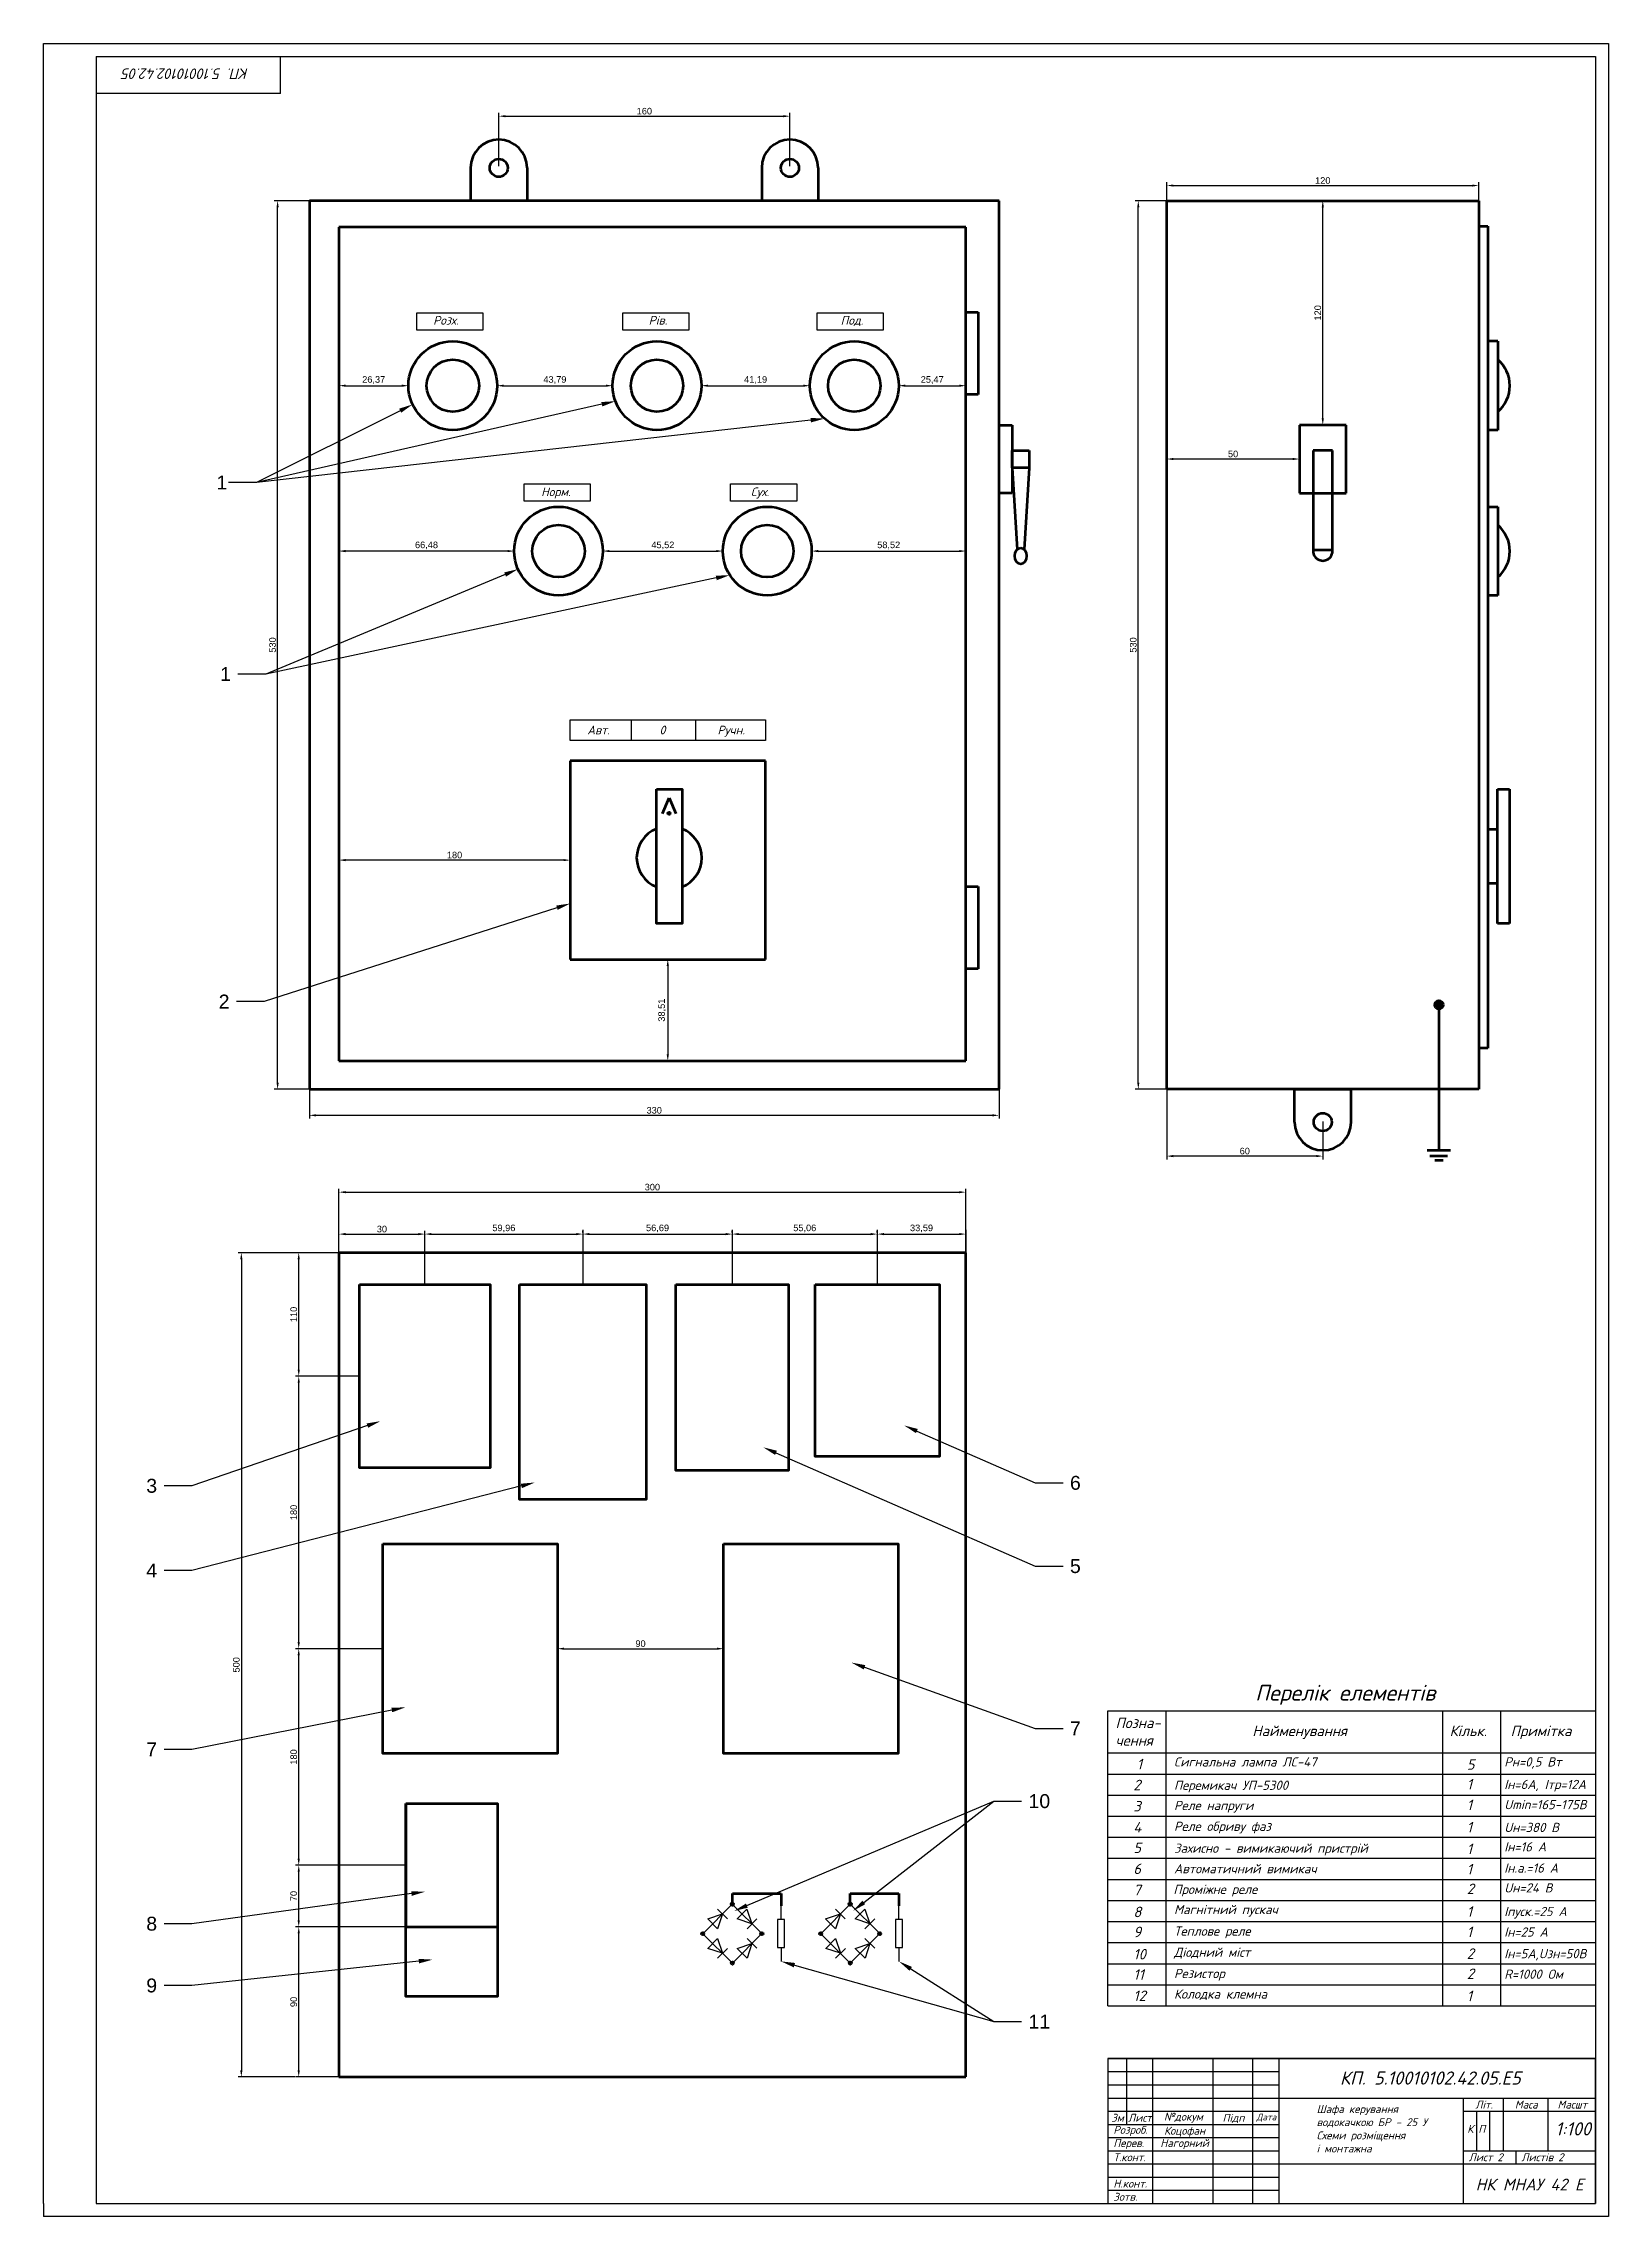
# Model space of a CAD drawing. Header units: millimetres. Extents: x 1158 to 1752, y 1553 to 2378.
import ezdxf
from ezdxf import colors
from ezdxf.entities.mleader import LeaderData, LeaderLine
from ezdxf.enums import TextEntityAlignment as Align
from ezdxf.math import Vec2, Vec3

# ---------------------------------------------------------------- set-up
doc = ezdxf.new("R2010")
doc.units = ezdxf.units.MM
doc.layers.add('Nadpisi', color=7, linetype='Continuous')
doc.layers.add('SYMS', color=7, linetype='Continuous')
for name, color, linetype, lineweight in [('Osnova', 7, 'Continuous', 200), ('ramka', 7, 'Continuous', 40), ('Надписи', 7, 'Continuous', 30), ('ОСН', 7, 'Continuous', 35)]:
    doc.layers.add(name, color=color, linetype=linetype, lineweight=lineweight)
doc.styles.get("Standard").update_dxf_attribs({"font": 'arial.ttf'})
doc.styles.add('style1', font='isocpeur.ttf', dxfattribs={"oblique": 15, "height": 3})
doc.styles.add('WD_IEC', font='isocp2.shx', dxfattribs={"width": 0.9, "height": 4})
doc.dimstyles.new('ISO-25', dxfattribs={"dimtxt": 2.5, "dimasz": 2.5, "dimexe": 1.25, "dimexo": 0.625, "dimtad": 1, "dimtxsty": 'Standard', "dimcen": 2.5, "dimadec": 0, "dimazin": 0, "dimtfac": 1, "dimtmove": 0, "dimatfit": 3, "dimfxl": 1, "dimarcsym": 0})

msp = doc.modelspace()

# ---------------------------------------------------------------- texts
at = {"lineweight": 25, "insert": (1235.975, 2364.487), "char_height": 4, "width": 180.62222, "attachment_point": 1, "rotation": 180, "style": 'style1'}
msp.add_mtext('КП. 5.10010102.42.05', dxfattribs=at)
at = {"char_height": 3.3, "attachment_point": 1}
for s, insert in [('{\\fISOCPEUR|b0|i1|c204|p34;Розх.}', (1306.035, 2274.507)), ('{\\fISOCPEUR|b0|i1|c204|p34;Рів.}', (1387.818, 2274.507)), ('{\\fISOCPEUR|b0|i1|c204|p34;Под.}', (1460.691, 2274.507)), ('{\\fISOCPEUR|b0|i1|c204|p34;Норм.}', (1347.018, 2209.402)), ('{\\fISOCPEUR|b0|i1|c204|p34;Сух.}', (1426.633, 2209.402)), ('{\\fISOCPEUR|b0|i1|c204|p34;Авт.}', (1364.525, 2118.97)), ('{\\fISOCPEUR|b0|i1|c204|p34;0}', (1391.945, 2118.97)), ('{\\fISOCPEUR|b0|i1|c204|p34;Ручн.}', (1413.961, 2118.97))]:
    msp.add_mtext_dynamic_manual_height_columns(s, width=14.07889, gutter_width=12.5, heights=[0], dxfattribs=dict(at, insert=insert))
at = {"lineweight": 25, "attachment_point": 1}
for s, width, insert, char_height in [('\\pt78;{\\fISOCPEUR|b0|i1|c204|p34;Перелік елементів}', 76.98798, (1618.029, 1754.829), 6), ('{\\fISOCPEUR|b0|i1|c204|p34;Позна-\\Pчення}', 18.9809, (1565.016, 1742.382), 4), ('{\\fISOCPEUR|b0|i1|c204|p34;Найменування}', 46.88405, (1616.944, 1739.343), 4), ('{\\fISOCPEUR|b0|i1|c204|p34;Кільк.}', 46.88405, (1691.822, 1739.343), 4), ('{\\fISOCPEUR|b0|i1|c204|p34;Примітка}', 46.88405, (1714.97, 1739.343), 4), ('{\\fISOCPEUR|b0|i1|c204|p34;1}', 5.30327, (1573.129, 1726.755), 4), ('{\\fISOCPEUR|b0|i1|c204|p34;Сигнальна лампа ЛС-47}', 80.0228, (1587.227, 1727.326), 3.5), ('{\\fISOCPEUR|b0|i1|c204|p34;5}', 5.30327, (1698.354, 1726.576), 4), ('{\\fISOCPEUR|b0|i1|c204|p34;Рн=0,5 Вт}', 35.20271, (1712.569, 1727.326), 3.5), ('{\\fISOCPEUR|b0|i1|c204|p34;2}', 5.30327, (1571.789, 1718.811), 4), ('{\\fISOCPEUR|b0|i1|c204|p34;Перемикач УП-5300}', 80.0228, (1587.227, 1718.456), 3.5), ('{\\fISOCPEUR|b0|i1|c204|p34;1}', 5.30327, (1698.354, 1719.091), 4), ('{\\fISOCPEUR|b0|i1|c204|p34;Ін=6А, Ітр=12А}', 35.20271, (1712.569, 1718.776), 3.5), ('{\\fISOCPEUR|b0|i1|c204|p34;3}', 5.30327, (1571.789, 1710.754), 4), ('{\\fISOCPEUR|b0|i1|c204|p34;Реле напруги}', 53.83126, (1587.227, 1710.785), 3.5), ('{\\fISOCPEUR|b0|i1|c204|p34;1}', 5.30327, (1698.354, 1711.233), 4), ('{\\fISOCPEUR|b0|i1|c0|p34;Umin=\\fISOCPEUR|b0|i1|c204|p34;165-175В}', 35.20271, (1712.569, 1711.107), 3.5), ('{\\fISOCPEUR|b0|i1|c204|p34;4}', 5.30327, (1571.789, 1702.78), 4), ('{\\fISOCPEUR|b0|i1|c204|p34;Реле обриву фаз}', 47.52588, (1587.227, 1702.874), 3.5), ('{\\fISOCPEUR|b0|i1|c204|p34;1}', 5.30327, (1698.354, 1702.813), 4), ('{\\fISOCPEUR|b0|i1|c0|p34;U\\fISOCPEUR|b0|i1|c204|p34;н=380 В}', 35.20271, (1712.569, 1702.443), 3.5), ('{\\fISOCPEUR|b0|i1|c204|p34;5}', 5.30327, (1571.789, 1694.949), 4), ('{\\fISOCPEUR|b0|i1|c204|p34;Захисно - вимикаючий пристрій}', 80.0228, (1587.227, 1694.558), 3.5), ('{\\fISOCPEUR|b0|i1|c204|p34;1}', 5.30327, (1698.354, 1694.54), 4), ('{\\fISOCPEUR|b0|i1|c204|p34;Ін=16 А}', 35.20271, (1712.569, 1695.082), 3.5), ('{\\fISOCPEUR|b0|i1|c204|p34;6}', 5.30327, (1571.789, 1686.973), 4), ('{\\fISOCPEUR|b0|i1|c204|p34;Автоматичний вимикач}', 80.0228, (1587.227, 1686.767), 3.5), ('{\\fISOCPEUR|b0|i1|c204|p34;1}', 5.30327, (1698.354, 1686.869), 4), ('{\\fISOCPEUR|b0|i1|c204|p34;Ін.а.=16 А}', 35.20271, (1712.569, 1687.035), 3.5), ('{\\fISOCPEUR|b0|i1|c204|p34;7}', 5.30327, (1571.789, 1678.915), 4), ('{\\fISOCPEUR|b0|i1|c204|p34;Проміжне реле}', 80.0228, (1587.001, 1678.943), 3.5), ('{\\fISOCPEUR|b0|i1|c204|p34;2}', 5.30327, (1698.354, 1679.385), 4), ('{\\fISOCPEUR|b0|i1|c0|p34;U\\fISOCPEUR|b0|i1|c204|p34;н=24 В}', 35.20271, (1712.569, 1679.491), 3.5), ('{\\fISOCPEUR|b0|i1|c204|p34;8}', 5.30327, (1571.789, 1670.606), 4), ('{\\fISOCPEUR|b0|i1|c204|p34;Магнітний пускач}', 80.0228, (1587.227, 1671.271), 3.5), ('{\\fISOCPEUR|b0|i1|c204|p34;1}', 5.30327, (1698.354, 1670.73), 4), ('{\\fISOCPEUR|b0|i1|c204|p34;Іпуск.=25 А}', 35.20271, (1712.569, 1670.542), 3.5), ('{\\fISOCPEUR|b0|i1|c204|p34;9}', 5.30327, (1571.789, 1663.002), 4), ('{\\fISOCPEUR|b0|i1|c204|p34;Теплове реле}', 37.58279, (1587.227, 1663.086), 3.5), ('{\\fISOCPEUR|b0|i1|c204|p34;1}', 5.30327, (1698.354, 1663.059), 4), ('{\\fISOCPEUR|b0|i1|c204|p34;Ін=25 А}', 35.20271, (1712.569, 1662.747), 3.5), ('{\\fISOCPEUR|b0|i1|c204|p34;10}', 5.30327, (1571.789, 1654.568), 4), ('{\\fISOCPEUR|b0|i1|c204|p34;Діодний міст}', 43.71695, (1587.227, 1655.055), 3.5), ('{\\fISOCPEUR|b0|i1|c204|p34;2}', 5.30327, (1698.354, 1654.799), 4), ('{\\fISOCPEUR|b0|i1|c204|p34;Ін=5А,\\fISOCPEUR|b0|i1|c0|p34;U\\fISOCPEUR|b0|i1|c204|p34;зн=50В}', 35.20271, (1712.569, 1654.523), 3.5), ('{\\fISOCPEUR|b0|i1|c204|p34;11}', 5.30327, (1571.789, 1646.851), 4), ('{\\fISOCPEUR|b0|i1|c204|p34;Резистор}', 30.89794, (1587.227, 1646.99), 3.5), ('{\\fISOCPEUR|b0|i1|c204|p34;2}', 5.30327, (1698.354, 1647.128), 4), ('{\\fISOCPEUR|b0|i1|c0|p34;R\\fISOCPEUR|b0|i1|c204|p34;=1000 Ом}', 35.20271, (1712.569, 1646.727), 3.5), ('{\\fISOCPEUR|b0|i1|c204|p34;12}', 5.30327, (1571.789, 1638.793), 4), ('{\\fISOCPEUR|b0|i1|c204|p34;Колодка клемна}', 42.90351, (1587.227, 1639.199), 3.5), ('{\\fISOCPEUR|b0|i1|c204|p34;1}', 5.30327, (1698.354, 1638.708), 4)]:
    msp.add_mtext_dynamic_manual_height_columns(s, width=width, gutter_width=12.5, heights=[0], dxfattribs=dict(at, insert=insert, char_height=char_height))
at = {"lineweight": 25, "attachment_point": 1, "style": 'style1'}
for s, insert, char_height, width in [('КП. 5.10010102.42.05.Е5', (1650.216, 1608.055), 5, 103.09956), ('Шафа керування \\Pводокачкою БР - 25 У\\PСхеми розміщення\\Pі монтажна', (1641.349, 1595.287), 3, 46.94947)]:
    msp.add_mtext(s, dxfattribs=dict(at, insert=insert, char_height=char_height, width=width))
at = {"layer": 'Nadpisi', "lineweight": 25, "style": 'style1'}
for s, insert, char_height, width, attachment_point in [('{\\fISOCPEUR|b0|i1|c204|p34;\\Q0;№докум}', (1590.794, 1590.471), 3, 23, 5), ('{\\fISOCPEUR|b0|i1|c204|p34;\\Q0;Зм}', (1565.794, 1590.471), 3, 7, 5), ('{\\fISOCPEUR|b0|i1|c204|p34;\\Q0; Розроб.}', (1562.294, 1585.471), 3, 17, 4), ('{\\fISOCPEUR|b0|i1|c204|p34;\\Q0;Лист}', (1574.294, 1590.471), 3, 10, 5), ('{\\fISOCPEUR|b0|i1|c204|p34;\\Q0;Коцофан}', (1591.255, 1585.147), 3, 23, 5), ('{\\fISOCPEUR|b0|i1|c204|p34;\\Q0;Підп}', (1609.794, 1590.196), 3, 15, 5), ('{\\fISOCPEUR|b0|i1|c204|p34;\\Q0;Дата}', (1622.294, 1590.471), 2.5, 10, 5), ('{\\fISOCPEUR|b0|i1|c204|p34;\\Q0; Перев.}', (1562.294, 1580.471), 3, 17, 4), ('{\\fISOCPEUR|b0|i1|c204|p34;\\Q0; Т.конт.}', (1562.294, 1575.471), 3, 17, 4), ('{\\fISOCPEUR|b0|i1|c204|p34;\\Q0;Нагорний}', (1591.255, 1580.474), 3, 23, 5), ('{\\fISOCPEUR|b0|i1|c204|p34;\\Q0; Зотв.}', (1562.294, 1560.471), 3, 17, 4), ('{\\fISOCPEUR|b0|i1|c204|p34;\\Q0; Н.конт.}', (1562.294, 1565.471), 3, 17, 4)]:
    msp.add_mtext(s, dxfattribs=dict(at, insert=insert, char_height=char_height, width=width, attachment_point=attachment_point))
at = {"layer": 'Nadpisi', "lineweight": 25, "insert": (1701.71, 1565.112), "char_height": 4.5, "width": 57.51868, "attachment_point": 4}
msp.add_mtext('{\\fISOCPEUR|b0|i1|c204|p34;НК МНАУ 42 Е}', dxfattribs=at)
at = {"layer": 'Надписи', "lineweight": 25, "char_height": 3, "style": 'style1'}
for s, insert, width, attachment_point in [('{\\fISOCPEUR|b0|i1|c204|p34;\\Q0;Літ.}', (1704.917, 1595.471), 15, 5), ('{\\fISOCPEUR|b0|i1|c204|p34;\\Q0;Маса}', (1720.917, 1595.471), 17, 5), ('{\\fISOCPEUR|b0|i1|c204|p34;\\Q0;Масшт}', (1738.417, 1595.471), 18, 5), ('{\\fISOCPEUR|b0|i1|c204|p34;\\Q0;  К П}', (1700.03, 1586.228), 15, 5), ('{\\fISOCPEUR|b0|i1|c204|p34; \\Q0;Лист 2  }', (1697.139, 1575.471), 20, 4), ('{\\fISOCPEUR|b0|i1|c204|p34;\\Q0; Листів 2}', (1717.139, 1575.471), 30, 4)]:
    msp.add_mtext(s, dxfattribs=dict(at, insert=insert, width=width, attachment_point=attachment_point))
at = {"layer": 'Надписи', "linetype": 'ByBlock', "lineweight": 25, "insert": (1731.963, 1588.762), "char_height": 5, "width": 15.34481, "attachment_point": 1}
msp.add_mtext('{\\fISOCPEUR|b0|i1|c204|p34;1:100}', dxfattribs=at)

# ---------------------------------------------------------------- blocks, each defined once
blk = doc.blocks.new('*D10')
at = {"color": 0, "lineweight": -2, "transparency": 16777216}
for p, q in [((1270.28, 2185.87), (1270.28, 2186.5)), ((1336.76, 2185.87), (1336.76, 2186.5)), ((1334.26, 2185.25), (1272.78, 2185.25))]:
    blk.add_line(p, q, dxfattribs=at)
at = {"color": 0, "lineweight": 25, "transparency": 16777216}
for points in [[(1272.78, 2185.67), (1272.78, 2184.83), (1270.28, 2185.25)], [(1334.26, 2185.67), (1334.26, 2184.83), (1336.76, 2185.25)]]:
    blk.add_solid(points, dxfattribs=at)
at = {"layer": 'Defpoints', "color": 0, "lineweight": 25, "transparency": 16777216}
for p in [(1270.28, 2185.25), (1270.28, 2185.25), (1336.76, 2185.25)]:
    blk.add_point(p, dxfattribs=at)
at = {"color": 0, "transparency": 16777216, "insert": (1303.52, 2187.38), "char_height": 2.5, "attachment_point": 5}
blk.add_mtext('66,48', dxfattribs=at)
blk = doc.blocks.new('*D11')
at = {"color": 0, "lineweight": -2, "transparency": 16777216}
for p, q in [((1370.46, 2185.87), (1370.46, 2186.5)), ((1415.98, 2185.87), (1415.98, 2186.5)), ((1372.96, 2185.25), (1413.48, 2185.25))]:
    blk.add_line(p, q, dxfattribs=at)
at = {"color": 0, "lineweight": 25, "transparency": 16777216}
for points in [[(1372.96, 2185.67), (1372.96, 2184.83), (1370.46, 2185.25)], [(1413.48, 2185.67), (1413.48, 2184.83), (1415.98, 2185.25)]]:
    blk.add_solid(points, dxfattribs=at)
at = {"layer": 'Defpoints', "color": 0, "lineweight": 25, "transparency": 16777216}
for p in [(1370.46, 2185.25), (1415.98, 2185.25), (1415.98, 2185.25)]:
    blk.add_point(p, dxfattribs=at)
at = {"color": 0, "transparency": 16777216, "insert": (1393.22, 2187.38), "char_height": 2.5, "attachment_point": 5}
blk.add_mtext('45,52', dxfattribs=at)
blk = doc.blocks.new('*D12')
at = {"color": 0, "lineweight": -2, "transparency": 16777216}
for p, q in [((1449.68, 2184.62), (1449.68, 2184)), ((1452.18, 2185.25), (1505.7, 2185.25)), ((1508.2, 2184.62), (1508.2, 2184))]:
    blk.add_line(p, q, dxfattribs=at)
at = {"color": 0, "lineweight": 25, "transparency": 16777216}
for points in [[(1452.18, 2185.67), (1452.18, 2184.83), (1449.68, 2185.25)], [(1505.7, 2185.67), (1505.7, 2184.83), (1508.2, 2185.25)]]:
    blk.add_solid(points, dxfattribs=at)
at = {"layer": 'Defpoints', "color": 0, "lineweight": 25, "transparency": 16777216}
for p in [(1449.68, 2185.25), (1508.2, 2185.25), (1508.2, 2185.25)]:
    blk.add_point(p, dxfattribs=at)
at = {"color": 0, "transparency": 16777216, "insert": (1478.94, 2187.38), "char_height": 2.5, "attachment_point": 5}
blk.add_mtext('58,52', dxfattribs=at)
blk = doc.blocks.new('*D13')
at = {"color": 0, "lineweight": -2, "transparency": 16777216}
for p, q in [((1394.46, 2030.22), (1393.84, 2030.22)), ((1395.09, 2027.72), (1395.09, 1994.22)), ((1394.46, 1991.72), (1393.84, 1991.72))]:
    blk.add_line(p, q, dxfattribs=at)
at = {"color": 0, "lineweight": 25, "transparency": 16777216}
for points in [[(1394.67, 2027.72), (1395.51, 2027.72), (1395.09, 2030.22)], [(1394.67, 1994.22), (1395.51, 1994.22), (1395.09, 1991.72)]]:
    blk.add_solid(points, dxfattribs=at)
at = {"layer": 'Defpoints', "color": 0, "lineweight": 25, "transparency": 16777216}
for p in [(1395.09, 2030.22), (1395.09, 1991.72), (1395.09, 1991.72)]:
    blk.add_point(p, dxfattribs=at)
at = {"color": 0, "transparency": 16777216, "insert": (1392.96, 2010.97), "char_height": 2.5, "attachment_point": 5, "rotation": 90}
blk.add_mtext('38,51', dxfattribs=at)
blk = doc.blocks.new('*D14')
at = {"color": 0, "lineweight": -2, "transparency": 16777216}
for p, q in [((1270.28, 2067.31), (1270.28, 2066.68)), ((1355.54, 2067.93), (1272.78, 2067.93)), ((1358.04, 2067.31), (1358.04, 2066.68))]:
    blk.add_line(p, q, dxfattribs=at)
at = {"color": 0, "lineweight": 25, "transparency": 16777216}
for points in [[(1272.78, 2068.35), (1272.78, 2067.52), (1270.28, 2067.93)], [(1355.54, 2068.35), (1355.54, 2067.52), (1358.04, 2067.93)]]:
    blk.add_solid(points, dxfattribs=at)
at = {"layer": 'Defpoints', "color": 0, "lineweight": 25, "transparency": 16777216}
for p in [(1270.28, 2067.93), (1270.28, 2067.93), (1358.04, 2067.93)]:
    blk.add_point(p, dxfattribs=at)
at = {"color": 0, "transparency": 16777216, "insert": (1314.16, 2069.84), "char_height": 2.5, "attachment_point": 5}
blk.add_mtext('180', dxfattribs=at)
blk = doc.blocks.new('*D5')
at = {"color": 0, "lineweight": -2, "transparency": 16777216}
for p, q in [((1259.06, 1981.15), (1259.06, 1969.79)), ((1520.82, 1981.15), (1520.82, 1969.79)), ((1261.56, 1971.04), (1518.32, 1971.04))]:
    blk.add_line(p, q, dxfattribs=at)
at = {"color": 0, "lineweight": 25, "transparency": 16777216}
for points in [[(1261.56, 1971.46), (1261.56, 1970.63), (1259.06, 1971.04)], [(1518.32, 1971.46), (1518.32, 1970.63), (1520.82, 1971.04)]]:
    blk.add_solid(points, dxfattribs=at)
at = {"layer": 'Defpoints', "color": 0, "lineweight": 25, "transparency": 16777216}
for p in [(1259.06, 1981.78), (1520.82, 1981.78), (1520.82, 1971.04)]:
    blk.add_point(p, dxfattribs=at)
at = {"color": 0, "transparency": 16777216, "insert": (1389.94, 1972.94), "char_height": 2.5, "attachment_point": 5}
blk.add_mtext('330', dxfattribs=at)
blk = doc.blocks.new('*D6')
at = {"color": 0, "lineweight": -2, "transparency": 16777216}
for p, q in [((1259.26, 2318.28), (1245.75, 2318.28)), ((1247, 1983.45), (1247, 2315.78)), ((1259.26, 1980.95), (1245.75, 1980.95))]:
    blk.add_line(p, q, dxfattribs=at)
at = {"color": 0, "lineweight": 25, "transparency": 16777216}
for points in [[(1246.59, 2315.78), (1247.42, 2315.78), (1247, 2318.28)], [(1246.59, 1983.45), (1247.42, 1983.45), (1247, 1980.95)]]:
    blk.add_solid(points, dxfattribs=at)
at = {"layer": 'Defpoints', "color": 0, "lineweight": 25, "transparency": 16777216}
for p in [(1247, 2318.28), (1259.88, 2318.28), (1259.88, 1980.95)]:
    blk.add_point(p, dxfattribs=at)
at = {"color": 0, "transparency": 16777216, "insert": (1245.1, 2149.61), "char_height": 2.5, "attachment_point": 5, "rotation": 90}
blk.add_mtext('530', dxfattribs=at)
blk = doc.blocks.new('*D15')
at = {"color": 0, "lineweight": -2, "transparency": 16777216}
for p, q in [((1330.94, 2331.37), (1330.94, 2351.61)), ((1441.45, 2331.37), (1441.45, 2351.61)), ((1333.44, 2350.36), (1438.95, 2350.36))]:
    blk.add_line(p, q, dxfattribs=at)
at = {"color": 0, "lineweight": 25, "transparency": 16777216}
for points in [[(1333.44, 2350.77), (1333.44, 2349.94), (1330.94, 2350.36)], [(1438.95, 2350.77), (1438.95, 2349.94), (1441.45, 2350.36)]]:
    blk.add_solid(points, dxfattribs=at)
at = {"layer": 'Defpoints', "color": 0, "lineweight": 25, "transparency": 16777216}
for p in [(1441.45, 2350.36), (1330.94, 2330.75), (1441.45, 2330.75)]:
    blk.add_point(p, dxfattribs=at)
at = {"color": 0, "transparency": 16777216, "insert": (1386.2, 2352.26), "char_height": 2.5, "attachment_point": 5}
blk.add_mtext('160', dxfattribs=at)
blk = doc.blocks.new('*D7')
at = {"color": 0, "lineweight": -2, "transparency": 16777216}
for p, q in [((1584.49, 1981.15), (1584.49, 1954.31)), ((1643.69, 1968.68), (1643.69, 1954.31)), ((1641.19, 1955.56), (1586.99, 1955.56))]:
    blk.add_line(p, q, dxfattribs=at)
at = {"color": 0, "lineweight": 25, "transparency": 16777216}
for points in [[(1586.99, 1955.98), (1586.99, 1955.14), (1584.49, 1955.56)], [(1641.19, 1955.98), (1641.19, 1955.14), (1643.69, 1955.56)]]:
    blk.add_solid(points, dxfattribs=at)
at = {"layer": 'Defpoints', "color": 0, "lineweight": 25, "transparency": 16777216}
for p in [(1584.49, 1981.78), (1643.69, 1969.31), (1584.49, 1955.56)]:
    blk.add_point(p, dxfattribs=at)
at = {"color": 0, "transparency": 16777216, "insert": (1614.09, 1957.46), "char_height": 2.5, "attachment_point": 5}
blk.add_mtext('60', dxfattribs=at)
blk = doc.blocks.new('*D8')
at = {"color": 0, "lineweight": -2, "transparency": 16777216}
for p, q in [((1584.69, 2318.28), (1572.42, 2318.28)), ((1573.67, 1983.45), (1573.67, 2315.78)), ((1584.69, 1980.95), (1572.42, 1980.95))]:
    blk.add_line(p, q, dxfattribs=at)
at = {"color": 0, "lineweight": 25, "transparency": 16777216}
for points in [[(1573.25, 2315.78), (1574.08, 2315.78), (1573.67, 2318.28)], [(1573.25, 1983.45), (1574.08, 1983.45), (1573.67, 1980.95)]]:
    blk.add_solid(points, dxfattribs=at)
at = {"layer": 'Defpoints', "color": 0, "lineweight": 25, "transparency": 16777216}
for p in [(1573.67, 2318.28), (1585.32, 2318.28), (1585.32, 1980.95)]:
    blk.add_point(p, dxfattribs=at)
at = {"color": 0, "transparency": 16777216, "insert": (1571.76, 2149.61), "char_height": 2.5, "attachment_point": 5, "rotation": 90}
blk.add_mtext('530', dxfattribs=at)
blk = doc.blocks.new('*D9')
at = {"color": 0, "lineweight": -2, "transparency": 16777216}
for p, q in [((1584.49, 2318.08), (1584.49, 2325.28)), ((1586.99, 2324.03), (1700.39, 2324.03)), ((1702.89, 2318.08), (1702.89, 2325.28))]:
    blk.add_line(p, q, dxfattribs=at)
at = {"color": 0, "lineweight": 25, "transparency": 16777216}
for points in [[(1586.99, 2324.44), (1586.99, 2323.61), (1584.49, 2324.03)], [(1700.39, 2324.44), (1700.39, 2323.61), (1702.89, 2324.03)]]:
    blk.add_solid(points, dxfattribs=at)
at = {"layer": 'Defpoints', "color": 0, "lineweight": 25, "transparency": 16777216}
for p in [(1702.89, 2324.03), (1584.49, 2317.45), (1702.89, 2317.45)]:
    blk.add_point(p, dxfattribs=at)
at = {"color": 0, "transparency": 16777216, "insert": (1643.69, 2325.93), "char_height": 2.5, "attachment_point": 5}
blk.add_mtext('120', dxfattribs=at)
blk = doc.blocks.new('*D16')
at = {"color": 0, "lineweight": -2, "transparency": 16777216}
for p, q in [((1584.49, 2220.83), (1584.49, 2221.45)), ((1632.3, 2220.2), (1586.99, 2220.2)), ((1634.8, 2220.83), (1634.8, 2221.45))]:
    blk.add_line(p, q, dxfattribs=at)
at = {"color": 0, "lineweight": 25, "transparency": 16777216}
for points in [[(1586.99, 2220.62), (1586.99, 2219.79), (1584.49, 2220.2)], [(1632.3, 2220.62), (1632.3, 2219.79), (1634.8, 2220.2)]]:
    blk.add_solid(points, dxfattribs=at)
at = {"layer": 'Defpoints', "color": 0, "lineweight": 25, "transparency": 16777216}
for p in [(1584.49, 2220.2), (1584.49, 2220.2), (1634.8, 2220.2)]:
    blk.add_point(p, dxfattribs=at)
at = {"color": 0, "transparency": 16777216, "insert": (1609.64, 2222.11), "char_height": 2.5, "attachment_point": 5}
blk.add_mtext('50', dxfattribs=at)
blk = doc.blocks.new('*D17')
at = {"color": 0, "lineweight": -2, "transparency": 16777216}
for p, q in [((1643.07, 2318.28), (1642.44, 2318.28)), ((1643.69, 2235.62), (1643.69, 2315.78)), ((1643.07, 2233.12), (1642.44, 2233.12))]:
    blk.add_line(p, q, dxfattribs=at)
at = {"color": 0, "lineweight": 25, "transparency": 16777216}
for points in [[(1643.28, 2315.78), (1644.11, 2315.78), (1643.69, 2318.28)], [(1643.28, 2235.62), (1644.11, 2235.62), (1643.69, 2233.12)]]:
    blk.add_solid(points, dxfattribs=at)
at = {"layer": 'Defpoints', "color": 0, "lineweight": 25, "transparency": 16777216}
for p in [(1643.69, 2318.28), (1643.69, 2318.28), (1643.69, 2233.12)]:
    blk.add_point(p, dxfattribs=at)
at = {"color": 0, "transparency": 16777216, "insert": (1641.79, 2275.7), "char_height": 2.5, "attachment_point": 5, "rotation": 90}
blk.add_mtext('120', dxfattribs=at)
blk = doc.blocks.new('HDI1')
for p, q in [((-7.5, 0), (7.5, 0)), ((-2.5, 2.5), (2.5, 0)), ((-2.5, -2.5), (-2.5, 2.5)), ((2.5, 0), (-2.5, -2.5)), ((2.5, -2.5), (2.5, 2.5))]:
    blk.add_line(p, q)
at = {"style": 'WD_IEC'}
for tag, p in [('INST', (0, 11.12)), ('LOC', (0, 7.62)), ('TAG1', (0, 4.12)), ('DESC1', (0, -7.5)), ('DESC3', (0, -14.5)), ('DESC2', (0, -11))]:
    blk.add_attdef(tag, text='', height=2.5, dxfattribs=at).set_placement(p, align=Align.CENTER)
for tag, p, height, flags in [('MFG', (4.92, 12.12), 1.5, 9), ('CAT', (4.92, 9.62), 1.5, 9), ('X4TERM01', (-7.5, 0), 0.32, 1), ('TERM01', (-7.5, 1), 2, 8), ('X1TERM02', (7.5, 0), 0.32, 1), ('ASSYCODE', (12.25, -2.75), 1, 1), ('WDBLKNAM', (12.25, -7.25), 1, 1), ('FAMILY', (12.25, -4.25), 1, 1), ('CATDESC', (12.25, -5.75), 1, 1)]:
    blk.add_attdef(tag, p, '', height=height, dxfattribs=dict(at, flags=flags))
at = {"style": 'WD_IEC', "flags": 8}
blk.add_attdef('TERM02', text='', height=2, dxfattribs=at).set_placement((7.5, 1), align=Align.RIGHT)
blk = doc.blocks.new('HRE1B')
for p, q in [((-5, 0), (-10, 0)), ((5, 0), (10, 0))]:
    blk.add_line(p, q)
blk.add_lwpolyline([(-5, -1.25), (5, -1.25), (5, 1.25), (-5, 1.25)], close=True)
at = {"style": 'WD_IEC'}
for tag, p in [('INST', (-7.5, 11.12)), ('LOC', (-7.5, 7.62)), ('TAG1', (-7.5, 4.12)), ('DESC1', (-7.5, -7.25)), ('DESC3', (-7.5, -14.25)), ('DESC2', (-7.5, -10.75))]:
    blk.add_attdef(tag, text='', height=2.5, dxfattribs=at).set_placement(p, align=Align.RIGHT)
for tag, p, height, flags in [('MFG', (7.42, 12.12), 1.5, 9), ('CAT', (7.42, 9.62), 1.5, 9), ('X4TERM01', (-10, 0), 0.32, 1), ('TERM01', (-10, 1), 2, 8), ('X1TERM02', (10, 0), 0.32, 1), ('ASSYCODE', (6, -2.75), 1, 1), ('FAMILY', (6, -4.25), 1, 1), ('CATDESC', (6, -5.75), 1, 1)]:
    blk.add_attdef(tag, p, '', height=height, dxfattribs=dict(at, flags=flags))
blk.add_attdef('RATING1', (-2.58, 4.12), '', height=2.5, dxfattribs=at)
at = {"style": 'WD_IEC', "flags": 8}
blk.add_attdef('TERM02', text='', height=2, dxfattribs=at).set_placement((10, 1), align=Align.RIGHT)
blk = doc.blocks.new('*D18')
at = {"color": 0, "lineweight": -2, "transparency": 16777216}
for p, q in [((1295.82, 1662.94), (1253.77, 1662.94)), ((1255.02, 1608.46), (1255.02, 1660.44)), ((1270.48, 1605.96), (1253.77, 1605.96))]:
    blk.add_line(p, q, dxfattribs=at)
at = {"color": 0, "lineweight": 25, "transparency": 16777216}
for points in [[(1254.6, 1660.44), (1255.44, 1660.44), (1255.02, 1662.94)], [(1254.6, 1608.46), (1255.44, 1608.46), (1255.02, 1605.96)]]:
    blk.add_solid(points, dxfattribs=at)
at = {"layer": 'Defpoints', "color": 0, "lineweight": 25, "transparency": 16777216}
for p in [(1255.02, 1662.94), (1296.44, 1662.94), (1271.11, 1605.96)]:
    blk.add_point(p, dxfattribs=at)
at = {"color": 0, "transparency": 16777216, "insert": (1253.12, 1634.45), "char_height": 2.5, "attachment_point": 5, "rotation": 90}
blk.add_mtext('90', dxfattribs=at)
blk = doc.blocks.new('*D19')
at = {"color": 0, "lineweight": -2, "transparency": 16777216}
for p, q in [((1294.99, 1686.34), (1253.77, 1686.34)), ((1255.02, 1665.44), (1255.02, 1683.84)), ((1254.39, 1662.94), (1253.77, 1662.94))]:
    blk.add_line(p, q, dxfattribs=at)
at = {"color": 0, "lineweight": 25, "transparency": 16777216}
for points in [[(1254.6, 1683.84), (1255.44, 1683.84), (1255.02, 1686.34)], [(1254.6, 1665.44), (1255.44, 1665.44), (1255.02, 1662.94)]]:
    blk.add_solid(points, dxfattribs=at)
at = {"layer": 'Defpoints', "color": 0, "lineweight": 25, "transparency": 16777216}
for p in [(1255.02, 1686.34), (1295.62, 1686.34), (1255.02, 1662.94)]:
    blk.add_point(p, dxfattribs=at)
at = {"color": 0, "transparency": 16777216, "insert": (1253.12, 1674.64), "char_height": 2.5, "attachment_point": 5, "rotation": 90}
blk.add_mtext('70', dxfattribs=at)
blk = doc.blocks.new('*D20')
at = {"color": 0, "lineweight": -2, "transparency": 16777216}
for p, q in [((1286.31, 1768.55), (1253.77, 1768.55)), ((1255.02, 1688.84), (1255.02, 1766.05)), ((1254.39, 1686.34), (1253.77, 1686.34))]:
    blk.add_line(p, q, dxfattribs=at)
at = {"color": 0, "lineweight": 25, "transparency": 16777216}
for points in [[(1254.6, 1766.05), (1255.44, 1766.05), (1255.02, 1768.55)], [(1254.6, 1688.84), (1255.44, 1688.84), (1255.02, 1686.34)]]:
    blk.add_solid(points, dxfattribs=at)
at = {"layer": 'Defpoints', "color": 0, "lineweight": 25, "transparency": 16777216}
for p in [(1255.02, 1768.55), (1286.94, 1768.55), (1255.02, 1686.34)]:
    blk.add_point(p, dxfattribs=at)
at = {"color": 0, "transparency": 16777216, "insert": (1253.12, 1727.44), "char_height": 2.5, "attachment_point": 5, "rotation": 90}
blk.add_mtext('180', dxfattribs=at)
blk = doc.blocks.new('*D21')
at = {"color": 0, "lineweight": -2, "transparency": 16777216}
for p, q in [((1277.48, 1872.02), (1253.77, 1872.02)), ((1255.02, 1771.05), (1255.02, 1869.52)), ((1254.39, 1768.55), (1253.77, 1768.55))]:
    blk.add_line(p, q, dxfattribs=at)
at = {"color": 0, "lineweight": 25, "transparency": 16777216}
for points in [[(1254.6, 1869.52), (1255.44, 1869.52), (1255.02, 1872.02)], [(1254.6, 1771.05), (1255.44, 1771.05), (1255.02, 1768.55)]]:
    blk.add_solid(points, dxfattribs=at)
at = {"layer": 'Defpoints', "color": 0, "lineweight": 25, "transparency": 16777216}
for p in [(1255.02, 1872.02), (1278.11, 1872.02), (1255.02, 1768.55)]:
    blk.add_point(p, dxfattribs=at)
at = {"color": 0, "transparency": 16777216, "insert": (1253.12, 1820.28), "char_height": 2.5, "attachment_point": 5, "rotation": 90}
blk.add_mtext('180', dxfattribs=at)
blk = doc.blocks.new('*D22')
at = {"color": 0, "lineweight": -2, "transparency": 16777216}
for p, q in [((1254.39, 1918.9), (1253.77, 1918.9)), ((1255.02, 1874.52), (1255.02, 1916.4)), ((1254.39, 1872.02), (1253.77, 1872.02))]:
    blk.add_line(p, q, dxfattribs=at)
at = {"color": 0, "lineweight": 25, "transparency": 16777216}
for points in [[(1254.6, 1916.4), (1255.44, 1916.4), (1255.02, 1918.9)], [(1254.6, 1874.52), (1255.44, 1874.52), (1255.02, 1872.02)]]:
    blk.add_solid(points, dxfattribs=at)
at = {"layer": 'Defpoints', "color": 0, "lineweight": 25, "transparency": 16777216}
for p in [(1255.02, 1918.9), (1255.02, 1918.9), (1255.02, 1872.02)]:
    blk.add_point(p, dxfattribs=at)
at = {"color": 0, "transparency": 16777216, "insert": (1253.12, 1895.46), "char_height": 2.5, "attachment_point": 5, "rotation": 90}
blk.add_mtext('110', dxfattribs=at)
blk = doc.blocks.new('*D23')
at = {"color": 0, "lineweight": -2, "transparency": 16777216}
for p, q in [((1253.57, 1918.9), (1231.99, 1918.9)), ((1233.24, 1916.4), (1233.24, 1608.46)), ((1253.57, 1605.96), (1231.99, 1605.96))]:
    blk.add_line(p, q, dxfattribs=at)
at = {"color": 0, "lineweight": 25, "transparency": 16777216}
for points in [[(1232.82, 1916.4), (1233.66, 1916.4), (1233.24, 1918.9)], [(1232.82, 1608.46), (1233.66, 1608.46), (1233.24, 1605.96)]]:
    blk.add_solid(points, dxfattribs=at)
at = {"layer": 'Defpoints', "color": 0, "lineweight": 25, "transparency": 16777216}
for p in [(1254.19, 1918.9), (1233.24, 1605.96), (1254.19, 1605.96)]:
    blk.add_point(p, dxfattribs=at)
at = {"color": 0, "transparency": 16777216, "insert": (1231.34, 1762.43), "char_height": 2.5, "attachment_point": 5, "rotation": 90}
blk.add_mtext('500', dxfattribs=at)
blk = doc.blocks.new('*D24')
at = {"color": 0, "lineweight": -2, "transparency": 16777216}
for p, q in [((1353.26, 1769.17), (1353.26, 1769.8)), ((1355.76, 1768.55), (1413.75, 1768.55)), ((1416.25, 1769.17), (1416.25, 1769.8))]:
    blk.add_line(p, q, dxfattribs=at)
at = {"color": 0, "lineweight": 25, "transparency": 16777216}
for points in [[(1355.76, 1768.97), (1355.76, 1768.13), (1353.26, 1768.55)], [(1413.75, 1768.97), (1413.75, 1768.13), (1416.25, 1768.55)]]:
    blk.add_solid(points, dxfattribs=at)
at = {"layer": 'Defpoints', "color": 0, "lineweight": 25, "transparency": 16777216}
for p in [(1353.26, 1768.55), (1416.25, 1768.55), (1416.25, 1768.55)]:
    blk.add_point(p, dxfattribs=at)
at = {"color": 0, "lineweight": 70, "transparency": 16777216, "insert": (1384.75, 1770.45), "char_height": 2.5, "attachment_point": 5}
blk.add_mtext('90', dxfattribs=at)
blk = doc.blocks.new('*D25')
at = {"color": 0, "lineweight": -2, "transparency": 16777216}
for p, q in [((1270.28, 1918.7), (1270.28, 1927.2)), ((1272.78, 1925.95), (1300.4, 1925.95)), ((1302.9, 1906.64), (1302.9, 1927.2))]:
    blk.add_line(p, q, dxfattribs=at)
at = {"color": 0, "lineweight": 25, "transparency": 16777216}
for points in [[(1272.78, 1926.37), (1272.78, 1925.53), (1270.28, 1925.95)], [(1300.4, 1926.37), (1300.4, 1925.53), (1302.9, 1925.95)]]:
    blk.add_solid(points, dxfattribs=at)
at = {"layer": 'Defpoints', "color": 0, "lineweight": 25, "transparency": 16777216}
for p in [(1302.9, 1925.95), (1270.28, 1918.07), (1302.9, 1906.02)]:
    blk.add_point(p, dxfattribs=at)
at = {"color": 0, "transparency": 16777216, "insert": (1286.59, 1927.85), "char_height": 2.5, "attachment_point": 5}
blk.add_mtext('30', dxfattribs=at)
blk = doc.blocks.new('*D26')
at = {"color": 0, "lineweight": -2, "transparency": 16777216}
for p, q in [((1302.9, 1926.57), (1302.9, 1927.2)), ((1305.4, 1925.95), (1360.36, 1925.95)), ((1362.86, 1926.57), (1362.86, 1927.2))]:
    blk.add_line(p, q, dxfattribs=at)
at = {"color": 0, "lineweight": 25, "transparency": 16777216}
for points in [[(1305.4, 1926.37), (1305.4, 1925.53), (1302.9, 1925.95)], [(1360.36, 1926.37), (1360.36, 1925.53), (1362.86, 1925.95)]]:
    blk.add_solid(points, dxfattribs=at)
at = {"layer": 'Defpoints', "color": 0, "lineweight": 25, "transparency": 16777216}
for p in [(1302.9, 1925.95), (1362.86, 1925.95), (1362.86, 1925.95)]:
    blk.add_point(p, dxfattribs=at)
at = {"color": 0, "transparency": 16777216, "insert": (1332.88, 1928.08), "char_height": 2.5, "attachment_point": 5}
blk.add_mtext('59,96', dxfattribs=at)
blk = doc.blocks.new('*D27')
at = {"color": 0, "lineweight": -2, "transparency": 16777216}
for p, q in [((1362.86, 1926.57), (1362.86, 1927.2)), ((1365.36, 1925.95), (1417.05, 1925.95)), ((1419.55, 1926.57), (1419.55, 1927.2))]:
    blk.add_line(p, q, dxfattribs=at)
at = {"color": 0, "lineweight": 25, "transparency": 16777216}
for points in [[(1365.36, 1926.37), (1365.36, 1925.53), (1362.86, 1925.95)], [(1417.05, 1926.37), (1417.05, 1925.53), (1419.55, 1925.95)]]:
    blk.add_solid(points, dxfattribs=at)
at = {"layer": 'Defpoints', "color": 0, "lineweight": 25, "transparency": 16777216}
for p in [(1362.86, 1925.95), (1419.55, 1925.95), (1419.55, 1925.95)]:
    blk.add_point(p, dxfattribs=at)
at = {"color": 0, "transparency": 16777216, "insert": (1391.21, 1928.08), "char_height": 2.5, "attachment_point": 5}
blk.add_mtext('56,69', dxfattribs=at)
blk = doc.blocks.new('*D28')
at = {"color": 0, "lineweight": -2, "transparency": 16777216}
for p, q in [((1419.55, 1926.57), (1419.55, 1927.2)), ((1422.05, 1925.95), (1472.11, 1925.95)), ((1474.61, 1926.57), (1474.61, 1927.2))]:
    blk.add_line(p, q, dxfattribs=at)
at = {"color": 0, "lineweight": 25, "transparency": 16777216}
for points in [[(1422.05, 1926.37), (1422.05, 1925.53), (1419.55, 1925.95)], [(1472.11, 1926.37), (1472.11, 1925.53), (1474.61, 1925.95)]]:
    blk.add_solid(points, dxfattribs=at)
at = {"layer": 'Defpoints', "color": 0, "lineweight": 25, "transparency": 16777216}
for p in [(1419.55, 1925.95), (1474.61, 1925.95), (1474.61, 1925.95)]:
    blk.add_point(p, dxfattribs=at)
at = {"color": 0, "transparency": 16777216, "insert": (1447.08, 1928.08), "char_height": 2.5, "attachment_point": 5}
blk.add_mtext('55,06', dxfattribs=at)
blk = doc.blocks.new('*D29')
at = {"color": 0, "lineweight": -2, "transparency": 16777216}
for p, q in [((1474.61, 1926.57), (1474.61, 1927.2)), ((1477.11, 1925.95), (1505.7, 1925.95)), ((1508.2, 1926.57), (1508.2, 1927.2))]:
    blk.add_line(p, q, dxfattribs=at)
at = {"color": 0, "lineweight": 25, "transparency": 16777216}
for points in [[(1477.11, 1926.37), (1477.11, 1925.53), (1474.61, 1925.95)], [(1505.7, 1926.37), (1505.7, 1925.53), (1508.2, 1925.95)]]:
    blk.add_solid(points, dxfattribs=at)
at = {"layer": 'Defpoints', "color": 0, "lineweight": 25, "transparency": 16777216}
for p in [(1474.61, 1925.95), (1508.2, 1925.95), (1508.2, 1925.95)]:
    blk.add_point(p, dxfattribs=at)
at = {"color": 0, "transparency": 16777216, "insert": (1491.4, 1928.08), "char_height": 2.5, "attachment_point": 5}
blk.add_mtext('33,59', dxfattribs=at)
blk = doc.blocks.new('*D30')
at = {"color": 0, "lineweight": -2, "transparency": 16777216}
for p, q in [((1270.28, 1919.52), (1270.28, 1943.12)), ((1272.78, 1941.87), (1505.7, 1941.87)), ((1508.2, 1919.52), (1508.2, 1943.12))]:
    blk.add_line(p, q, dxfattribs=at)
at = {"color": 0, "lineweight": 25, "transparency": 16777216}
for points in [[(1272.78, 1942.28), (1272.78, 1941.45), (1270.28, 1941.87)], [(1505.7, 1942.28), (1505.7, 1941.45), (1508.2, 1941.87)]]:
    blk.add_solid(points, dxfattribs=at)
at = {"layer": 'Defpoints', "color": 0, "lineweight": 25, "transparency": 16777216}
for p in [(1508.2, 1941.87), (1270.28, 1918.9), (1508.2, 1918.9)]:
    blk.add_point(p, dxfattribs=at)
at = {"color": 0, "transparency": 16777216, "insert": (1389.24, 1943.77), "char_height": 2.5, "attachment_point": 5}
blk.add_mtext('300', dxfattribs=at)
blk = doc.blocks.new('*D31')
at = {"color": 0, "lineweight": -2, "transparency": 16777216}
for p, q in [((1482.72, 2248.67), (1482.72, 2249.3)), ((1485.22, 2248.05), (1505.7, 2248.05)), ((1508.2, 2248.67), (1508.2, 2249.3))]:
    blk.add_line(p, q, dxfattribs=at)
at = {"color": 0, "lineweight": 25, "transparency": 16777216}
for points in [[(1485.22, 2248.46), (1485.22, 2247.63), (1482.72, 2248.05)], [(1505.7, 2248.46), (1505.7, 2247.63), (1508.2, 2248.05)]]:
    blk.add_solid(points, dxfattribs=at)
at = {"layer": 'Defpoints', "color": 0, "lineweight": 25, "transparency": 16777216}
for p in [(1482.72, 2248.05), (1508.2, 2248.05), (1508.2, 2248.05)]:
    blk.add_point(p, dxfattribs=at)
at = {"color": 0, "lineweight": 25, "transparency": 16777216, "insert": (1495.46, 2250.18), "char_height": 2.5, "attachment_point": 5}
blk.add_mtext('25,47', dxfattribs=at)
blk = doc.blocks.new('*D32')
at = {"color": 0, "lineweight": -2, "transparency": 16777216}
for p, q in [((1270.28, 2247.42), (1270.28, 2246.8)), ((1272.78, 2248.05), (1294.15, 2248.05)), ((1296.65, 2247.42), (1296.65, 2246.8))]:
    blk.add_line(p, q, dxfattribs=at)
at = {"color": 0, "lineweight": 25, "transparency": 16777216}
for points in [[(1272.78, 2248.46), (1272.78, 2247.63), (1270.28, 2248.05)], [(1294.15, 2248.46), (1294.15, 2247.63), (1296.65, 2248.05)]]:
    blk.add_solid(points, dxfattribs=at)
at = {"layer": 'Defpoints', "color": 0, "lineweight": 25, "transparency": 16777216}
for p in [(1270.28, 2248.05), (1296.65, 2248.05), (1296.65, 2248.05)]:
    blk.add_point(p, dxfattribs=at)
at = {"color": 0, "lineweight": 25, "transparency": 16777216, "insert": (1283.47, 2250.18), "char_height": 2.5, "attachment_point": 5}
blk.add_mtext('26,37', dxfattribs=at)
blk = doc.blocks.new('*D33')
at = {"color": 0, "lineweight": -2, "transparency": 16777216}
for p, q in [((1330.35, 2248.67), (1330.35, 2249.3)), ((1332.85, 2248.05), (1371.64, 2248.05)), ((1374.14, 2248.67), (1374.14, 2249.3))]:
    blk.add_line(p, q, dxfattribs=at)
at = {"color": 0, "lineweight": 25, "transparency": 16777216}
for points in [[(1332.85, 2248.46), (1332.85, 2247.63), (1330.35, 2248.05)], [(1371.64, 2248.46), (1371.64, 2247.63), (1374.14, 2248.05)]]:
    blk.add_solid(points, dxfattribs=at)
at = {"layer": 'Defpoints', "color": 0, "lineweight": 25, "transparency": 16777216}
for p in [(1330.35, 2248.05), (1374.14, 2248.05), (1374.14, 2248.05)]:
    blk.add_point(p, dxfattribs=at)
at = {"color": 0, "lineweight": 25, "transparency": 16777216, "insert": (1352.25, 2250.18), "char_height": 2.5, "attachment_point": 5}
blk.add_mtext('43,79', dxfattribs=at)
blk = doc.blocks.new('*D34')
at = {"color": 0, "lineweight": -2, "transparency": 16777216}
for p, q in [((1407.84, 2247.42), (1407.84, 2246.8)), ((1410.34, 2248.05), (1446.53, 2248.05)), ((1449.03, 2247.42), (1449.03, 2246.8))]:
    blk.add_line(p, q, dxfattribs=at)
at = {"color": 0, "lineweight": 25, "transparency": 16777216}
for points in [[(1410.34, 2248.46), (1410.34, 2247.63), (1407.84, 2248.05)], [(1446.53, 2248.46), (1446.53, 2247.63), (1449.03, 2248.05)]]:
    blk.add_solid(points, dxfattribs=at)
at = {"layer": 'Defpoints', "color": 0, "lineweight": 25, "transparency": 16777216}
for p in [(1407.84, 2248.05), (1449.03, 2248.05), (1449.03, 2248.05)]:
    blk.add_point(p, dxfattribs=at)
at = {"color": 0, "lineweight": 25, "transparency": 16777216, "insert": (1428.43, 2250.18), "char_height": 2.5, "attachment_point": 5}
blk.add_mtext('41,19', dxfattribs=at)

# ---------------------------------------------------------------- dimensions: what is measured, and where the dimension line sits
for base, p1, p2, text, picture, middle in [((1441.454, 2350.358), (1330.944, 2330.746), (1441.454, 2330.746), '160', '*D15', (1386.199, 2352.259)), ((1702.893, 2324.028), (1584.492, 2317.45), (1702.893, 2317.45), '120', '*D9', (1643.692, 2325.929)), ((1584.492, 2220.204), (1634.798, 2220.204), (1584.492, 2220.204), '50', '*D16', (1609.645, 2222.105)), ((1270.281, 2067.934), (1358.042, 2067.934), (1270.281, 2067.934), '180', '*D14', (1314.161, 2069.835)), ((1520.822, 1971.043), (1259.06, 1981.776), (1520.822, 1981.776), '330', '*D5', (1389.941, 1972.945)), ((1584.492, 1955.558), (1643.692, 1969.306), (1584.492, 1981.776), '60', '*D7', (1614.092, 1957.46)), ((1508.2, 1941.867), (1270.281, 1918.895), (1508.2, 1918.895), '300', '*D30', (1389.24, 1943.769)), ((1302.903, 1925.949), (1270.281, 1918.07), (1302.903, 1906.015), '30', '*D25', (1286.592, 1927.852))]:
    dim = msp.add_linear_dim(base=base, p1=p1, p2=p2, text=text, dimstyle='ISO-25')
    dim.commit()
    dim.dimension.update_dxf_attribs({"geometry": picture, "text_midpoint": middle})
for base, p1, p2, text, picture, middle in [((1247.002, 2318.275), (1259.885, 1980.951), (1259.885, 2318.275), '530', '*D6', (1245.1, 2149.613)), ((1573.665, 2318.275), (1585.317, 1980.951), (1585.317, 2318.275), '530', '*D8', (1571.763, 2149.613)), ((1643.692, 2318.275), (1643.692, 2233.115), (1643.692, 2318.275), '120', '*D17', (1641.791, 2275.695)), ((1233.24, 1605.956), (1254.194, 1918.895), (1254.194, 1605.956), '500', '*D23', (1231.338, 1762.426)), ((1255.019, 1918.895), (1255.019, 1872.018), (1255.019, 1918.895), '110', '*D22', (1253.117, 1895.457)), ((1255.019, 1872.018), (1255.019, 1768.549), (1278.109, 1872.018), '180', '*D21', (1253.117, 1820.284)), ((1255.019, 1768.549), (1255.019, 1686.337), (1286.935, 1768.549), '180', '*D20', (1253.117, 1727.443)), ((1255.019, 1686.337), (1255.019, 1662.945), (1295.616, 1686.337), '70', '*D19', (1253.117, 1674.641)), ((1255.019, 1662.945), (1271.106, 1605.956), (1296.441, 1662.945), '90', '*D18', (1253.117, 1634.45))]:
    dim = msp.add_linear_dim(base=base, p1=p1, p2=p2, angle=90, text=text, dimstyle='ISO-25')
    dim.commit()
    dim.dimension.update_dxf_attribs({"geometry": picture, "text_midpoint": middle})
at = {"lineweight": 25}
for base, p1, p2, picture, middle in [((1296.653, 2248.048), (1270.281, 2248.048), (1296.653, 2248.048), '*D32', (1283.467, 2250.175)), ((1374.142, 2248.048), (1330.351, 2248.048), (1374.142, 2248.048), '*D33', (1352.246, 2250.175)), ((1449.027, 2248.048), (1407.84, 2248.048), (1449.027, 2248.048), '*D34', (1428.433, 2250.175)), ((1508.1997, 2248.0477), (1482.7248, 2248.0477), (1508.1997, 2248.0477), '*D31', (1495.4623, 2250.1751))]:
    dim = msp.add_linear_dim(base=base, p1=p1, p2=p2, dimstyle='ISO-25', dxfattribs=at)
    dim.commit()
    dim.dimension.update_dxf_attribs({"geometry": picture, "text_midpoint": middle})
for base, p1, p2, picture, middle in [((1270.281, 2185.248), (1336.764, 2185.248), (1270.281, 2185.248), '*D10', (1303.522, 2187.376)), ((1415.983, 2185.248), (1370.462, 2185.248), (1415.983, 2185.248), '*D11', (1393.222, 2187.376)), ((1508.2, 2185.248), (1449.681, 2185.248), (1508.2, 2185.248), '*D12', (1478.94, 2187.376)), ((1362.861, 1925.949), (1302.903, 1925.949), (1362.861, 1925.949), '*D26', (1332.882, 1928.077)), ((1419.553, 1925.949), (1362.861, 1925.949), (1419.553, 1925.949), '*D27', (1391.207, 1928.077)), ((1474.61, 1925.949), (1419.553, 1925.949), (1474.61, 1925.949), '*D28', (1447.082, 1928.077)), ((1508.2, 1925.949), (1474.61, 1925.949), (1508.2, 1925.949), '*D29', (1491.405, 1928.077))]:
    dim = msp.add_linear_dim(base=base, p1=p1, p2=p2, dimstyle='ISO-25')
    dim.commit()
    dim.dimension.update_dxf_attribs({"geometry": picture, "text_midpoint": middle})
dim = msp.add_linear_dim(base=(1395.089, 1991.715), p1=(1395.089, 2030.221), p2=(1395.089, 1991.715), angle=90, dimstyle='ISO-25')
dim.commit()
dim.dimension.update_dxf_attribs({"geometry": '*D13', "text_midpoint": (1392.961, 2010.968)})
at = {"lineweight": 70}
dim = msp.add_linear_dim(base=(1416.251, 1768.549), p1=(1353.257, 1768.549), p2=(1416.251, 1768.549), text='90', dimstyle='ISO-25', dxfattribs=at)
dim.commit()
dim.dimension.update_dxf_attribs({"geometry": '*D24', "text_midpoint": (1384.754, 1770.451)})

# ---------------------------------------------------------------- hatches: boundary and pattern name
at = {"lineweight": 70}
h = msp.add_hatch(color=256, dxfattribs=at)
h.dxf.hatch_style = 1
h.paths.add_polyline_path([(1395.127, 2085.682, 1), (1395.981, 2085.682, 1)])
h = msp.add_hatch(color=256, dxfattribs=at)
h.dxf.hatch_style = 1
h.paths.add_polyline_path([(1689.377, 2012.996, 1), (1686.177, 2012.996, 1)])
h = msp.add_hatch(color=256, dxfattribs=at)
h.dxf.hatch_style = 1
h.paths.add_polyline_path([(1419.223, 1671.902, 0.1982648), (1419.089, 1671.578, 1), (1420.007, 1671.578, 0.1995601), (1419.872, 1671.903), (1419.548, 1671.578)])
h.paths.add_polyline_path([(1419.223, 1671.902), (1419.548, 1671.578), (1419.872, 1671.903, 0.4142136)])
h = msp.add_hatch(color=256, dxfattribs=at)
h.dxf.hatch_style = 1
h.paths.add_polyline_path([(1419.279, 1671.846, 0.1982648), (1419.145, 1671.522, 1), (1420.063, 1671.522, 0.1995601), (1419.928, 1671.848), (1419.604, 1671.522)])
h.paths.add_polyline_path([(1419.279, 1671.846), (1419.604, 1671.522), (1419.928, 1671.848, 0.4142136)])
h = msp.add_hatch(color=256, dxfattribs=at)
h.dxf.hatch_style = 1
h.paths.add_polyline_path([(1463.983, 1671.902, 0.1982648), (1463.849, 1671.578, 1), (1464.767, 1671.578, 0.1995601), (1464.632, 1671.903), (1464.308, 1671.578)])
h.paths.add_polyline_path([(1463.983, 1671.902), (1464.308, 1671.578), (1464.632, 1671.903, 0.4142136)])
h = msp.add_hatch(color=256, dxfattribs=at)
h.dxf.hatch_style = 1
h.paths.add_polyline_path([(1464.038, 1671.846, 0.1982648), (1463.905, 1671.522, 1), (1464.823, 1671.522, 0.1995601), (1464.688, 1671.848), (1464.364, 1671.522)])
h.paths.add_polyline_path([(1464.038, 1671.846), (1464.364, 1671.522), (1464.688, 1671.848, 0.4142136)])
h = msp.add_hatch(color=256, dxfattribs=at)
h.dxf.hatch_style = 1
h.paths.add_polyline_path([(1408.05, 1660.673, 0.1982648), (1407.916, 1660.35, 1), (1408.835, 1660.35, 0.1995601), (1408.699, 1660.675), (1408.376, 1660.35)])
h.paths.add_polyline_path([(1408.05, 1660.673), (1408.376, 1660.35), (1408.699, 1660.675, 0.4142136)])
h = msp.add_hatch(color=256, dxfattribs=at)
h.dxf.hatch_style = 1
h.paths.add_polyline_path([(1408.05, 1660.673, 0.1982648), (1407.916, 1660.35, 1), (1408.835, 1660.35, 0.1995601), (1408.699, 1660.675), (1408.376, 1660.35)])
h.paths.add_polyline_path([(1408.05, 1660.673), (1408.376, 1660.35), (1408.699, 1660.675, 0.4142136)])
h = msp.add_hatch(color=256, dxfattribs=at)
h.dxf.hatch_style = 1
h.paths.add_polyline_path([(1430.451, 1660.729, 0.1982648), (1430.318, 1660.405, 1), (1431.236, 1660.405, 0.1995601), (1431.1, 1660.731), (1430.777, 1660.405)])
h.paths.add_polyline_path([(1430.451, 1660.729), (1430.777, 1660.405), (1431.1, 1660.731, 0.4142136)])
h = msp.add_hatch(color=256, dxfattribs=at)
h.dxf.hatch_style = 1
h.paths.add_polyline_path([(1430.451, 1660.729, 0.1982648), (1430.318, 1660.405, 1), (1431.236, 1660.405, 0.1995601), (1431.1, 1660.731), (1430.777, 1660.405)])
h.paths.add_polyline_path([(1430.451, 1660.729), (1430.777, 1660.405), (1431.1, 1660.731, 0.4142136)])
h = msp.add_hatch(color=256, dxfattribs=at)
h.dxf.hatch_style = 1
h.paths.add_polyline_path([(1452.81, 1660.673, 0.1982648), (1452.676, 1660.35, 1), (1453.595, 1660.35, 0.1995601), (1453.459, 1660.675), (1453.135, 1660.35)])
h.paths.add_polyline_path([(1452.81, 1660.673), (1453.135, 1660.35), (1453.459, 1660.675, 0.4142136)])
h = msp.add_hatch(color=256, dxfattribs=at)
h.dxf.hatch_style = 1
h.paths.add_polyline_path([(1452.81, 1660.673, 0.1982648), (1452.676, 1660.35, 1), (1453.595, 1660.35, 0.1995601), (1453.459, 1660.675), (1453.135, 1660.35)])
h.paths.add_polyline_path([(1452.81, 1660.673), (1453.135, 1660.35), (1453.459, 1660.675, 0.4142136)])
h = msp.add_hatch(color=256, dxfattribs=at)
h.dxf.hatch_style = 1
h.paths.add_polyline_path([(1475.211, 1660.729, 0.1982648), (1475.077, 1660.405, 1), (1475.996, 1660.405, 0.1995601), (1475.86, 1660.731), (1475.537, 1660.405)])
h.paths.add_polyline_path([(1475.211, 1660.729), (1475.537, 1660.405), (1475.86, 1660.731, 0.4142136)])
h = msp.add_hatch(color=256, dxfattribs=at)
h.dxf.hatch_style = 1
h.paths.add_polyline_path([(1475.211, 1660.729, 0.1982648), (1475.077, 1660.405, 1), (1475.996, 1660.405, 0.1995601), (1475.86, 1660.731), (1475.537, 1660.405)])
h.paths.add_polyline_path([(1475.211, 1660.729), (1475.537, 1660.405), (1475.86, 1660.731, 0.4142136)])
h = msp.add_hatch(color=256, dxfattribs=at)
h.dxf.hatch_style = 1
h.paths.add_polyline_path([(1419.279, 1649.501, 0.1982648), (1419.145, 1649.177, 1), (1420.063, 1649.177, 0.1995601), (1419.928, 1649.502), (1419.604, 1649.177)])
h.paths.add_polyline_path([(1419.279, 1649.501), (1419.604, 1649.177), (1419.928, 1649.502, 0.4142136)])
h = msp.add_hatch(color=256, dxfattribs=at)
h.dxf.hatch_style = 1
h.paths.add_polyline_path([(1464.038, 1649.501, 0.1982648), (1463.905, 1649.177, 1), (1464.823, 1649.177, 0.1995601), (1464.688, 1649.502), (1464.364, 1649.177)])
h.paths.add_polyline_path([(1464.038, 1649.501), (1464.364, 1649.177), (1464.688, 1649.502, 0.4142136)])

# ---------------------------------------------------------------- linework, layer by layer
at = {"lineweight": 25}
for p, q in [((1158.139, 1557.971), (1158.139, 2377.971)), ((1752.139, 2377.971), (1752.139, 1552.971)), ((1178.139, 2372.971), (1178.139, 1557.971)), ((1747.139, 2372.971), (1747.139, 1557.971)), ((1562.139, 1728.971), (1562.139, 1744.971)), ((1562.139, 1744.971), (1747.139, 1744.971)), ((1584.139, 1744.971), (1584.139, 1632.971)), ((1689.139, 1744.971), (1689.139, 1632.971)), ((1711.139, 1744.971), (1711.139, 1632.971)), ((1562.139, 1720.971), (1562.139, 1728.971)), ((1562.139, 1728.971), (1747.139, 1728.971)), ((1562.139, 1712.971), (1562.139, 1720.971)), ((1562.139, 1720.971), (1747.139, 1720.971)), ((1562.139, 1704.971), (1562.139, 1712.971)), ((1562.139, 1712.971), (1747.139, 1712.971)), ((1562.139, 1696.971), (1562.139, 1704.971)), ((1562.139, 1704.971), (1747.139, 1704.971)), ((1562.139, 1688.971), (1562.139, 1696.971)), ((1562.139, 1696.971), (1747.139, 1696.971)), ((1562.139, 1680.971), (1562.139, 1688.971)), ((1562.139, 1688.971), (1747.139, 1688.971)), ((1562.139, 1672.971), (1562.139, 1680.971)), ((1562.139, 1680.971), (1747.139, 1680.971)), ((1562.139, 1664.971), (1562.139, 1672.971)), ((1562.139, 1672.971), (1747.139, 1672.971)), ((1562.139, 1656.971), (1562.139, 1664.971)), ((1562.139, 1664.971), (1747.139, 1664.971)), ((1562.139, 1648.971), (1562.139, 1656.971)), ((1562.139, 1656.971), (1747.139, 1656.971)), ((1562.139, 1640.971), (1562.139, 1648.971)), ((1562.139, 1648.971), (1747.139, 1648.971)), ((1562.139, 1632.971), (1562.139, 1640.971)), ((1562.139, 1640.971), (1747.139, 1640.971)), ((1562.139, 1632.971), (1747.139, 1632.971)), ((1747.139, 1612.971), (1562.139, 1612.971)), ((1562.139, 1612.971), (1562.139, 1557.971)), ((1562.139, 1612.971), (1562.139, 1602.971)), ((1747.139, 1557.971), (1747.139, 1612.971)), ((1158.139, 1557.971), (1158.139, 1552.971)), ((1752.139, 1552.971), (1158.139, 1552.971)), ((1178.139, 1557.971), (1747.139, 1557.971)), ((1178.139, 1557.971), (1178.139, 1557.971))]:
    msp.add_line(p, q, dxfattribs=at)
at = {"lineweight": 70}
for p, q in [((1320.215, 2330.746), (1320.215, 2318.275)), ((1341.673, 2330.746), (1341.673, 2318.275)), ((1430.725, 2330.746), (1430.725, 2318.275)), ((1452.183, 2330.746), (1452.183, 2318.275)), ((1259.06, 2318.275), (1259.06, 1980.951)), ((1520.822, 2318.275), (1259.06, 2318.275)), ((1520.822, 1980.951), (1520.822, 2318.275)), ((1584.492, 2318.275), (1702.893, 2318.275)), ((1584.492, 1980.951), (1584.492, 2318.275)), ((1702.893, 2318.275), (1702.893, 1980.951)), ((1270.281, 2308.198), (1270.281, 1991.715)), ((1508.2, 2308.198), (1270.281, 2308.198)), ((1508.2, 1991.715), (1508.2, 2308.198)), ((1702.893, 2308.648), (1706.392, 2308.648)), ((1706.392, 2308.648), (1706.392, 1996.595)), ((1508.2, 2275.958), (1512.931, 2275.958)), ((1512.931, 2275.958), (1512.931, 2244.685)), ((1710.11, 2264.897), (1706.392, 2264.897)), ((1710.11, 2264.897), (1710.11, 2231.199)), ((1512.931, 2244.685), (1508.2, 2244.685)), ((1520.822, 2233.115), (1525.808, 2233.115)), ((1525.808, 2233.115), (1525.808, 2207.293)), ((1643.692, 2233.115), (1634.798, 2233.115)), ((1634.798, 2233.115), (1634.798, 2207.293)), ((1652.586, 2233.115), (1643.692, 2233.115)), ((1652.586, 2207.293), (1652.586, 2233.115)), ((1710.11, 2231.199), (1706.392, 2231.199)), ((1525.808, 2216.913), (1525.808, 2223.495)), ((1525.808, 2223.495), (1532.219, 2223.495)), ((1532.219, 2223.495), (1532.219, 2216.913)), ((1643.692, 2223.492), (1640.017, 2223.492)), ((1640.017, 2223.492), (1640.017, 2185.755)), ((1647.367, 2223.492), (1643.692, 2223.492)), ((1647.367, 2185.755), (1647.367, 2223.492)), ((1532.219, 2216.913), (1525.808, 2216.913)), ((1525.808, 2216.913), (1527.681, 2185.892)), ((1532.219, 2216.913), (1530.394, 2185.86)), ((1525.808, 2207.293), (1520.822, 2207.293)), ((1634.798, 2207.293), (1652.586, 2207.293)), ((1706.392, 2202.097), (1710.11, 2202.097)), ((1710.11, 2202.097), (1710.11, 2168.399)), ((1640.017, 2185.755), (1647.367, 2185.755)), ((1710.11, 2168.399), (1706.392, 2168.399)), ((1358.042, 2105.646), (1358.042, 2030.221)), ((1432.136, 2105.646), (1358.042, 2105.646)), ((1432.136, 2030.221), (1432.136, 2105.646)), ((1393.047, 2085.682), (1395.644, 2091.568)), ((1395.644, 2091.568), (1398.162, 2085.682)), ((1709.976, 2094.825), (1714.602, 2094.825)), ((1709.998, 2043.868), (1709.998, 2094.825)), ((1714.602, 2094.825), (1714.602, 2043.868)), ((1709.998, 2079.577), (1706.392, 2079.577)), ((1508.2, 2057.967), (1512.931, 2057.967)), ((1512.931, 2057.967), (1512.931, 2026.693)), ((1709.998, 2059.116), (1706.392, 2059.116)), ((1714.602, 2043.868), (1709.998, 2043.868)), ((1358.042, 2030.221), (1432.136, 2030.221)), ((1512.931, 2026.693), (1508.2, 2026.693)), ((1687.777, 2011.396), (1687.777, 1957.707)), ((1706.392, 1996.595), (1702.893, 1996.595)), ((1270.281, 1991.715), (1508.2, 1991.715)), ((1259.06, 1980.951), (1520.822, 1980.951)), ((1702.893, 1980.951), (1584.492, 1980.951)), ((1632.963, 1968.481), (1632.963, 1980.951)), ((1632.963, 1980.951), (1654.421, 1980.951)), ((1654.421, 1968.481), (1654.421, 1980.951)), ((1687.777, 1957.707), (1683.341, 1957.707)), ((1684.28, 1955.708), (1690.988, 1955.708)), ((1692.213, 1957.707), (1687.777, 1957.707)), ((1686.21, 1954.011), (1689.385, 1954.011)), ((1270.281, 1918.895), (1270.281, 1605.956)), ((1508.2, 1918.895), (1270.281, 1918.895)), ((1508.2, 1605.956), (1508.2, 1918.895)), ((1295.616, 1709.73), (1295.616, 1662.945)), ((1419.604, 1671.522), (1419.604, 1675.637)), ((1419.604, 1675.637), (1438.082, 1675.637)), ((1438.082, 1675.637), (1438.082, 1670.965)), ((1464.364, 1671.522), (1464.364, 1675.637)), ((1464.364, 1675.637), (1482.842, 1675.637)), ((1482.842, 1675.637), (1482.842, 1670.965)), ((1295.616, 1662.945), (1330.489, 1662.945)), ((1270.281, 1605.956), (1508.2, 1605.956))]:
    msp.add_line(p, q, dxfattribs=at)
for p, q in [((1381.332, 2113.289), (1381.332, 2121.166)), ((1405.669, 2121.166), (1405.669, 2113.289)), ((1362.861, 1927.599), (1362.861, 1906.84)), ((1419.553, 1927.599), (1419.553, 1906.84)), ((1474.61, 1927.599), (1474.61, 1906.84)), ((1508.2, 1927.599), (1508.2, 1906.84)), ((1270.281, 1918.895), (1253.369, 1918.895))]:
    msp.add_line(p, q)
for points in [[(1299.834, 2275.654), (1324.896, 2275.654), (1324.896, 2269.114), (1299.834, 2269.114)], [(1377.977, 2275.654), (1403.039, 2275.654), (1403.039, 2269.114), (1377.977, 2269.114)], [(1451.783, 2275.654), (1476.845, 2275.654), (1476.845, 2269.114), (1451.783, 2269.114)], [(1340.597, 2210.786), (1365.658, 2210.786), (1365.658, 2204.246), (1340.597, 2204.246)], [(1418.952, 2210.786), (1444.013, 2210.786), (1444.013, 2204.246), (1418.952, 2204.246)], [(1358.042, 2121.166), (1432.136, 2121.166), (1432.136, 2113.289), (1358.042, 2113.289)]]:
    msp.add_lwpolyline(points, close=True)
for points in [[(1390.755, 2094.825), (1400.532, 2094.825), (1400.532, 2043.868), (1390.755, 2043.868)], [(1278.109, 1906.84), (1327.698, 1906.84), (1327.698, 1837.197), (1278.109, 1837.197)], [(1338.818, 1906.84), (1386.904, 1906.84), (1386.904, 1825.189), (1338.818, 1825.189)], [(1398.169, 1906.84), (1440.937, 1906.84), (1440.937, 1836.214), (1398.169, 1836.214)], [(1451.063, 1906.84), (1498.157, 1906.84), (1498.157, 1841.498), (1451.063, 1841.498)], [(1286.935, 1808.392), (1353.257, 1808.392), (1353.257, 1728.706), (1286.935, 1728.706)], [(1416.251, 1808.392), (1482.573, 1808.392), (1482.573, 1728.706), (1416.251, 1728.706)], [(1295.616, 1709.73), (1330.489, 1709.73), (1330.489, 1636.46), (1295.616, 1636.46)]]:
    msp.add_lwpolyline(points, close=True, dxfattribs=at)
for centre, radius in [((1330.944, 2330.746), 3.42), ((1441.454, 2330.746), 3.42), ((1313.502, 2248.048), 16.849), ((1390.991, 2248.048), 16.849), ((1465.876, 2248.048), 16.849), ((1313.502, 2248.048), 9.937), ((1390.991, 2248.048), 9.937), ((1465.876, 2248.048), 9.937), ((1353.613, 2185.248), 16.849), ((1353.613, 2185.248), 9.937), ((1432.832, 2185.248), 16.849), ((1432.832, 2185.248), 9.937), ((1395.554, 2085.682), 0.427), ((1687.777, 2012.996), 1.6), ((1643.692, 1968.481), 3.42), ((1419.548, 1671.578), 0.459), ((1419.604, 1671.522), 0.459), ((1464.308, 1671.578), 0.459), ((1464.364, 1671.522), 0.459), ((1408.376, 1660.35), 0.459), ((1408.376, 1660.35), 0.459), ((1430.777, 1660.405), 0.459), ((1430.777, 1660.405), 0.459), ((1453.135, 1660.35), 0.459), ((1453.135, 1660.35), 0.459), ((1475.537, 1660.405), 0.459), ((1475.537, 1660.405), 0.459), ((1419.604, 1649.177), 0.459), ((1464.364, 1649.177), 0.459)]:
    msp.add_circle(centre, radius, dxfattribs=at)
for centre, radius, start, end in [((1330.944, 2330.743), 10.729, 0.014221, 179.985779), ((1441.454, 2330.743), 10.729, 0.014221, 179.985779), ((1701.569, 2248.048), 13.103, 310.681833, 49.318167), ((1701.569, 2185.248), 13.103, 310.681833, 49.318167), ((1643.692, 2185.31), 3.702, 173.100691, 6.899309), ((1395.061, 2068.797), 11.785, 111.430325, 248.569675), ((1396.226, 2068.797), 11.785, 291.430325, 68.569675), ((1643.692, 1968.483), 10.729, 180.014221, 359.985779)]:
    msp.add_arc(centre, radius, start, end, dxfattribs=at)
msp.add_ellipse((1529.023, 2183.4), major_axis=(0, 3.125), ratio=0.7113062, dxfattribs=at)
at = {"layer": 'Osnova', "color": 0, "lineweight": 25}
msp.add_line((1158.139, 2377.971), (1752.139, 2377.971), dxfattribs=at)
at = {"layer": 'ramka', "linetype": 'ByBlock', "lineweight": 25}
for p, q in [((1178.139, 2372.971), (1747.139, 2372.971)), ((1248.139, 2358.971), (1248.139, 2372.971)), ((1248.139, 2358.971), (1178.139, 2358.971))]:
    msp.add_line(p, q, dxfattribs=at)
at = {"layer": 'ramka', "lineweight": 25}
for p, q in [((1562.139, 1612.971), (1747.139, 1612.971)), ((1562.139, 1612.971), (1562.139, 1557.971)), ((1569.139, 1612.971), (1569.139, 1587.971)), ((1579.139, 1557.971), (1579.139, 1612.971)), ((1602.139, 1557.971), (1602.139, 1612.971)), ((1617.139, 1557.971), (1617.139, 1612.971)), ((1627.139, 1557.971), (1627.139, 1612.971)), ((1562.139, 1607.971), (1627.139, 1607.971)), ((1562.139, 1602.971), (1627.139, 1602.971)), ((1562.139, 1597.971), (1747.139, 1597.971)), ((1562.139, 1592.971), (1627.139, 1592.971)), ((1697.139, 1557.971), (1697.139, 1597.971)), ((1697.139, 1592.971), (1747.139, 1592.971)), ((1702.139, 1577.971), (1702.139, 1592.971)), ((1707.139, 1577.971), (1707.139, 1592.971)), ((1712.139, 1597.971), (1712.139, 1577.971)), ((1729.139, 1597.971), (1729.139, 1577.971)), ((1562.139, 1587.971), (1627.139, 1587.971)), ((1562.139, 1582.971), (1627.139, 1582.971)), ((1562.139, 1577.971), (1627.139, 1577.971)), ((1697.139, 1577.971), (1747.139, 1577.971)), ((1717.139, 1572.971), (1717.139, 1577.971)), ((1562.139, 1572.971), (1747.139, 1572.971)), ((1562.139, 1567.971), (1627.139, 1567.971)), ((1562.139, 1562.971), (1627.139, 1562.971))]:
    msp.add_line(p, q, dxfattribs=at)
at = {"layer": 'ОСН', "lineweight": 25}
for p, q in [((1178.139, 2372.971), (1178.139, 2358.971)), ((1579.139, 1612.971), (1602.139, 1612.971))]:
    msp.add_line(p, q, dxfattribs=at)

# ---------------------------------------------------------------- block references
at = {"layer": 'SYMS', "lineweight": 70, "xscale": 1.056, "yscale": 1.056, "zscale": 1.056}
for name, p, rotation in [('HDI1', (1413.962, 1665.964), 45.14278194147962), ('HDI1', (1425.162, 1665.992), 315.142781941479), ('HRE1B', (1438.082, 1660.405), 269.9999999999999), ('HDI1', (1458.722, 1665.964), 45.14278194147962), ('HDI1', (1469.922, 1665.992), 315.142781941479), ('HRE1B', (1482.842, 1660.405), 269.9999999999999), ('HDI1', (1413.99, 1654.763), 315.142781941479), ('HDI1', (1425.19, 1654.791), 45.14278194147962), ('HDI1', (1458.75, 1654.763), 315.142781941479), ('HDI1', (1469.95, 1654.791), 45.14278194147962)]:
    msp.add_blockref(name, p, dxfattribs=dict(at, rotation=rotation))

msp.set_redraw_order([(e.dxf.handle, doc.entitydb.next_handle()) for e in msp.query("TEXT MTEXT ATTDEF DIMENSION ARC_DIMENSION")])  # texts and dimensions are drawn at this point

# ---------------------------------------------------------------- leaders
ml = msp.add_multileader_mtext('Standard')
ml.set_content('1', color=256)
ml.set_leader_properties()
ml.build(insert=Vec2(0, 0))
ml.multileader.update_dxf_attribs({"arrow_head_size": 5.28})
ctx = ml.context
ctx.base_point, ctx.char_height, ctx.arrow_head_size, ctx.landing_gap_size, ctx.plane_origin = Vec3(1221.155, 2211.303), 5.28, 5.28, 2.64, Vec3(1298.235, 2240.919)
notes = []
notes.append((ctx, [(0, (1, 1, 0), (1238.94, 2211.303), (-1, 0), 10.56, [(0, [(1298.235, 2240.919)], 0, [])])]))
ctx.mtext.insert, ctx.mtext.width, ctx.mtext.flow_direction = Vec3(1223.795, 2213.943), 7.86289, 5
ml = msp.add_multileader_mtext('Standard')
ml.set_content('', color=256)
ml.set_leader_properties()
ml.build(insert=Vec2(0, 0))
ml.multileader.update_dxf_attribs({"arrow_head_size": 5.28})
ctx = ml.context
ctx.base_point, ctx.char_height, ctx.arrow_head_size, ctx.landing_gap_size, ctx.plane_origin = Vec3(1223.1, 2211.303), 5.28, 5.28, 2.64, Vec3(1375.205, 2242.157)
ctx.text_align_type = 2
notes.append((ctx, [(0, (1, 1, 0), (1238.94, 2211.303), (-1, 0), 10.56, [(0, [(1375.205, 2242.157)], 0, [])])]))
ctx.mtext.insert, ctx.mtext.alignment, ctx.mtext.flow_direction = Vec3(1225.74, 2213.943), 3, 5
ml = msp.add_multileader_mtext('Standard')
ml.set_content('', color=256)
ml.set_leader_properties()
ml.build(insert=Vec2(0, 0))
ml.multileader.update_dxf_attribs({"arrow_head_size": 5.28})
ctx = ml.context
ctx.base_point, ctx.char_height, ctx.arrow_head_size, ctx.landing_gap_size, ctx.plane_origin = Vec3(1223.1, 2211.303), 5.28, 5.28, 2.64, Vec3(1454.583, 2235.543)
ctx.text_align_type = 2
notes.append((ctx, [(0, (1, 1, 0), (1238.94, 2211.303), (-1, 0), 10.56, [(0, [(1454.583, 2235.543)], 0, [])])]))
ctx.mtext.insert, ctx.mtext.alignment, ctx.mtext.flow_direction = Vec3(1225.74, 2213.943), 3, 5
ml = msp.add_multileader_mtext('Standard')
ml.set_content('1', color=256)
ml.set_leader_properties()
ml.build(insert=Vec2(0, 0))
ml.multileader.update_dxf_attribs({"arrow_head_size": 5.28})
ctx = ml.context
ctx.base_point, ctx.char_height, ctx.arrow_head_size, ctx.landing_gap_size, ctx.plane_origin = Vec3(1224.705, 2138.576), 5.28, 5.28, 2.64, Vec3(1338.223, 2178.39)
ctx.text_align_type = 2
notes.append((ctx, [(0, (1, 1, 0), (1242.49, 2138.576), (-1, 0), 10.56, [(0, [(1338.223, 2178.39)], 0, [])])]))
ctx.mtext.insert, ctx.mtext.alignment, ctx.mtext.flow_direction = Vec3(1229.29, 2141.216), 3, 5
ml = msp.add_multileader_mtext('Standard')
ml.set_content('', color=256)
ml.set_leader_properties()
ml.build(insert=Vec2(0, 0))
ml.multileader.update_dxf_attribs({"arrow_head_size": 5.28})
ctx = ml.context
ctx.base_point, ctx.char_height, ctx.arrow_head_size, ctx.landing_gap_size, ctx.plane_origin = Vec3(1226.65, 2138.576), 5.28, 5.28, 2.64, Vec3(1418.658, 2176.138)
ctx.text_align_type = 2
notes.append((ctx, [(0, (1, 1, 0), (1242.49, 2138.576), (-1, 0), 10.56, [(0, [(1418.658, 2176.138)], 0, [])])]))
ctx.mtext.insert, ctx.mtext.alignment, ctx.mtext.flow_direction = Vec3(1229.29, 2141.216), 3, 5
ml = msp.add_multileader_mtext('Standard')
ml.set_content('2', color=256)
ml.set_leader_properties()
ml.build(insert=Vec2(0, 0))
ml.multileader.update_dxf_attribs({"arrow_head_size": 5.28})
ctx = ml.context
ctx.base_point, ctx.char_height, ctx.arrow_head_size, ctx.landing_gap_size, ctx.plane_origin = Vec3(1222.606, 2014.23), 5.28, 5.28, 2.64, Vec3(1358.042, 2051.462)
ctx.text_align_type = 2
notes.append((ctx, [(0, (1, 1, 0), (1241.943, 2014.23), (-1, 0), 10.56, [(0, [(1358.042, 2051.462)], 0, [])])]))
ctx.mtext.insert, ctx.mtext.alignment, ctx.mtext.flow_direction = Vec3(1228.743, 2016.87), 3, 5
ml = msp.add_multileader_mtext('Standard')
ml.set_content('3', color=256)
ml.set_leader_properties()
ml.build(insert=Vec2(0, 0))
ml.multileader.update_dxf_attribs({"arrow_head_size": 5.28})
ctx = ml.context
ctx.base_point, ctx.char_height, ctx.arrow_head_size, ctx.landing_gap_size, ctx.plane_origin = Vec3(1195.166, 1830.346), 5.28, 5.28, 2.64, Vec3(1286.054, 1854.952)
ctx.text_align_type = 2
notes.append((ctx, [(0, (1, 1, 0), (1214.464, 1830.346), (-1, 0), 10.56, [(0, [(1286.054, 1854.952)], 0, [])])]))
ctx.mtext.insert, ctx.mtext.alignment, ctx.mtext.flow_direction = Vec3(1201.264, 1833.033), 3, 5
ml = msp.add_multileader_mtext('Standard')
ml.set_content('6', color=256)
ml.set_leader_properties()
ml.build(insert=Vec2(0, 0))
ml.multileader.update_dxf_attribs({"arrow_head_size": 5.28})
ctx = ml.context
ctx.base_point, ctx.char_height, ctx.arrow_head_size, ctx.landing_gap_size, ctx.plane_origin = Vec3(1545.094, 1831.479), 5.28, 5.28, 2.64, Vec3(1484.807, 1853.3)
notes.append((ctx, [(0, (1, 1, 0), (1534.534, 1831.479), (1, 0), 10.56, [(0, [(1484.807, 1853.3)], 0, [])])]))
ctx.mtext.insert, ctx.mtext.flow_direction = Vec3(1547.734, 1834.164), 5
ml = msp.add_multileader_mtext('Standard')
ml.set_content('5', color=256)
ml.set_leader_properties()
ml.build(insert=Vec2(0, 0))
ml.multileader.update_dxf_attribs({"arrow_head_size": 5.28})
ctx = ml.context
ctx.base_point, ctx.char_height, ctx.arrow_head_size, ctx.landing_gap_size, ctx.plane_origin = Vec3(1545.094, 1799.876), 5.28, 5.28, 2.64, Vec3(1431.312, 1845.023)
notes.append((ctx, [(0, (1, 1, 0), (1534.534, 1799.876), (1, 0), 10.56, [(0, [(1431.312, 1845.023)], 0, [])])]))
ctx.mtext.insert, ctx.mtext.flow_direction = Vec3(1547.734, 1802.561), 5
ml = msp.add_multileader_mtext('Standard')
ml.set_content('4', color=256)
ml.set_leader_properties()
ml.build(insert=Vec2(0, 0))
ml.multileader.update_dxf_attribs({"arrow_head_size": 5.28})
ctx = ml.context
ctx.base_point, ctx.char_height, ctx.arrow_head_size, ctx.landing_gap_size, ctx.plane_origin = Vec3(1194.972, 1798.227), 5.28, 5.28, 2.64, Vec3(1344.648, 1831.653)
ctx.text_align_type = 2
notes.append((ctx, [(0, (1, 1, 0), (1214.464, 1798.227), (-1, 0), 10.56, [(0, [(1344.648, 1831.653)], 0, [])])]))
ctx.mtext.insert, ctx.mtext.alignment, ctx.mtext.flow_direction = Vec3(1201.264, 1800.867), 3, 5
ml = msp.add_multileader_mtext('Standard')
ml.set_content('7', color=256)
ml.set_leader_properties()
ml.build(insert=Vec2(0, 0))
ml.multileader.update_dxf_attribs({"arrow_head_size": 5.28})
ctx = ml.context
ctx.base_point, ctx.char_height, ctx.arrow_head_size, ctx.landing_gap_size, ctx.plane_origin = Vec3(1545.094, 1738.281), 5.28, 5.28, 2.64, Vec3(1464.788, 1763.282)
notes.append((ctx, [(0, (1, 1, 0), (1534.534, 1738.281), (1, 0), 10.56, [(0, [(1464.788, 1763.282)], 0, [])])]))
ctx.mtext.insert, ctx.mtext.flow_direction = Vec3(1547.734, 1740.921), 5
ml = msp.add_multileader_mtext('Standard')
ml.set_content('7', color=256)
ml.set_leader_properties()
ml.build(insert=Vec2(0, 0))
ml.multileader.update_dxf_attribs({"arrow_head_size": 5.28})
ctx = ml.context
ctx.base_point, ctx.char_height, ctx.arrow_head_size, ctx.landing_gap_size, ctx.plane_origin = Vec3(1195.206, 1730.343), 5.28, 5.28, 2.64, Vec3(1295.526, 1746.29)
ctx.text_align_type = 2
notes.append((ctx, [(0, (1, 1, 0), (1214.464, 1730.343), (-1, 0), 10.56, [(0, [(1295.526, 1746.29)], 0, [])])]))
ctx.mtext.insert, ctx.mtext.alignment, ctx.mtext.flow_direction = Vec3(1201.264, 1732.983), 3, 5
ml = msp.add_multileader_mtext('Standard')
ml.set_content('10', color=256)
ml.set_leader_properties()
ml.build(insert=Vec2(0, 0))
ml.multileader.update_dxf_attribs({"arrow_head_size": 5.28})
ctx = ml.context
ctx.base_point, ctx.char_height, ctx.arrow_head_size, ctx.landing_gap_size, ctx.plane_origin = Vec3(1529.367, 1710.642), 5.28, 5.28, 2.64, Vec3(1420.243, 1668.961)
notes.append((ctx, [(0, (1, 1, 0), (1518.807, 1710.642), (1, 0), 10.56, [(0, [(1420.243, 1668.961)], 0, [])])]))
ctx.mtext.insert, ctx.mtext.flow_direction = Vec3(1532.007, 1713.327), 5
ml = msp.add_multileader_mtext('Standard')
ml.set_content('', color=256)
ml.set_leader_properties()
ml.build(insert=Vec2(0, 0))
ml.multileader.update_dxf_attribs({"arrow_head_size": 5.28})
ctx = ml.context
ctx.base_point, ctx.char_height, ctx.arrow_head_size, ctx.landing_gap_size, ctx.plane_origin = Vec3(1529.367, 1710.642), 5.28, 5.28, 2.64, Vec3(1465.317, 1668.961)
notes.append((ctx, [(0, (1, 1, 0), (1518.807, 1710.642), (1, 0), 10.56, [(0, [(1465.317, 1668.961)], 0, [])])]))
ctx.mtext.insert, ctx.mtext.flow_direction = Vec3(1532.007, 1713.282), 5
ml = msp.add_multileader_mtext('Standard')
ml.set_content('8', color=256)
ml.set_leader_properties()
ml.build(insert=Vec2(0, 0))
ml.multileader.update_dxf_attribs({"arrow_head_size": 5.28})
ctx = ml.context
ctx.base_point, ctx.char_height, ctx.arrow_head_size, ctx.landing_gap_size, ctx.plane_origin = Vec3(1195.145, 1664.103), 5.28, 5.28, 2.64, Vec3(1303.04, 1676.298)
ctx.text_align_type = 2
notes.append((ctx, [(0, (1, 1, 0), (1214.464, 1664.103), (-1, 0), 10.56, [(0, [(1303.04, 1676.298)], 0, [])])]))
ctx.mtext.insert, ctx.mtext.alignment, ctx.mtext.flow_direction = Vec3(1201.264, 1666.788), 3, 5
ml = msp.add_multileader_mtext('Standard')
ml.set_content('9', color=256)
ml.set_leader_properties()
ml.build(insert=Vec2(0, 0))
ml.multileader.update_dxf_attribs({"arrow_head_size": 5.28})
ctx = ml.context
ctx.base_point, ctx.char_height, ctx.arrow_head_size, ctx.landing_gap_size, ctx.plane_origin = Vec3(1195.152, 1640.651), 5.28, 5.28, 2.64, Vec3(1305.858, 1650.501)
ctx.text_align_type = 2
notes.append((ctx, [(0, (1, 1, 0), (1214.464, 1640.651), (-1, 0), 10.56, [(0, [(1305.858, 1650.501)], 0, [])])]))
ctx.mtext.insert, ctx.mtext.alignment, ctx.mtext.flow_direction = Vec3(1201.264, 1643.336), 3, 5
ml = msp.add_multileader_mtext('Standard')
ml.set_content('11', color=256)
ml.set_leader_properties()
ml.build(insert=Vec2(0, 0))
ml.multileader.update_dxf_attribs({"arrow_head_size": 5.28})
ctx = ml.context
ctx.base_point, ctx.char_height, ctx.arrow_head_size, ctx.landing_gap_size, ctx.plane_origin = Vec3(1529.367, 1626.975), 5.28, 5.28, 2.64, Vec3(1438.082, 1649.845)
notes.append((ctx, [(0, (1, 1, 0), (1518.807, 1626.975), (1, 0), 10.56, [(0, [(1438.082, 1649.845)], 0, [])])]))
ctx.mtext.insert, ctx.mtext.flow_direction = Vec3(1532.007, 1629.615), 5
ml = msp.add_multileader_mtext('Standard')
ml.set_content('', color=256)
ml.set_leader_properties()
ml.build(insert=Vec2(0, 0))
ml.multileader.update_dxf_attribs({"arrow_head_size": 5.28})
ctx = ml.context
ctx.base_point, ctx.char_height, ctx.arrow_head_size, ctx.landing_gap_size, ctx.plane_origin = Vec3(1529.367, 1626.975), 5.28, 5.28, 2.64, Vec3(1482.842, 1649.845)
notes.append((ctx, [(0, (1, 1, 0), (1518.807, 1626.975), (1, 0), 10.56, [(0, [(1482.842, 1649.845)], 0, [])])]))
ctx.mtext.insert, ctx.mtext.flow_direction = Vec3(1532.007, 1629.615), 5
for ctx, leaders in notes:
    for number, flags, end, landing, length, lines in leaders:
        leader = LeaderData()
        leader.index, (leader.has_last_leader_line, leader.has_dogleg_vector, leader.attachment_direction) = number, flags
        leader.last_leader_point, leader.dogleg_vector, leader.dogleg_length = Vec3(end), Vec3(landing), length
        for number, points, colour, breaks in lines:
            line = LeaderLine()
            line.index, line.vertices, line.color, line.breaks = number, Vec3.list(points), colors.encode_raw_color(colour), breaks
            leader.lines.append(line)
        ctx.leaders.append(leader)

doc.saveas('drawing.dxf')
